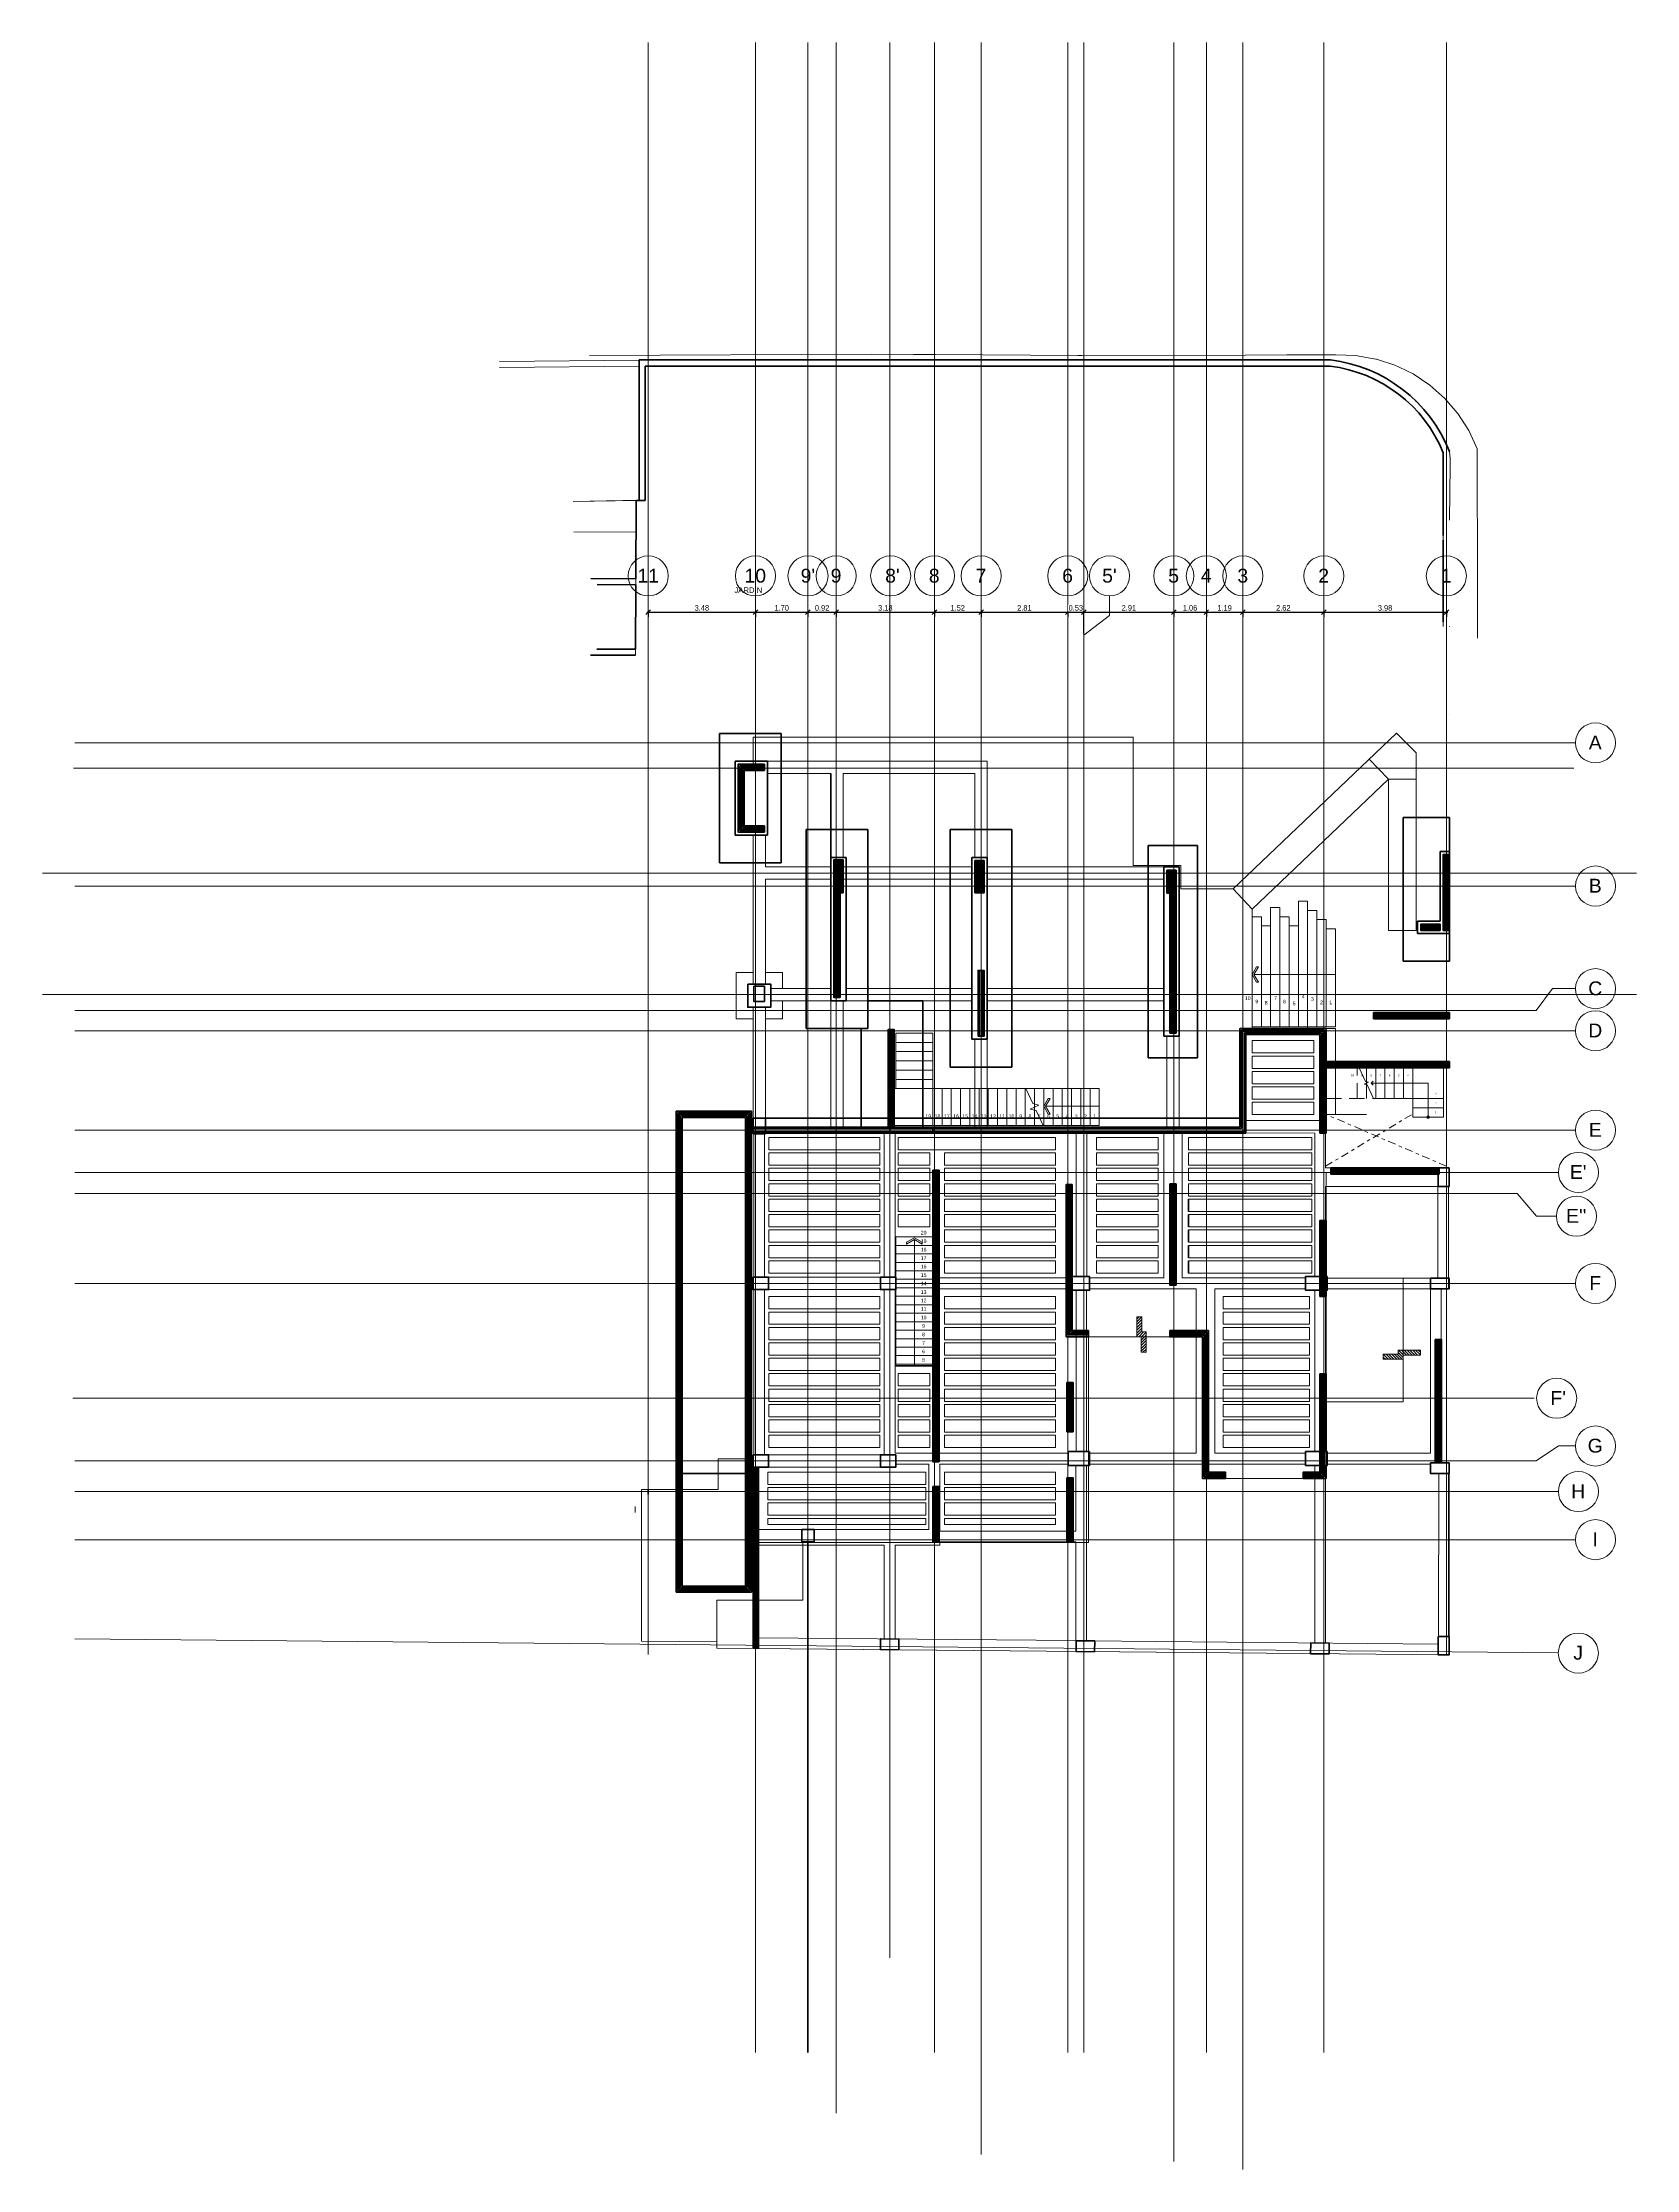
# Model space of a CAD drawing. Header units: millimetres. Extents: x 1130 to 2176, y -195 to 376.
# Drawn here: x 1678.6 to 1730.3, y -12.1 to 56.9 of the extents above; entities that cross this region are included whole.
import ezdxf

# ---------------------------------------------------------------- set-up
doc = ezdxf.new("R2010")
doc.units = ezdxf.units.MM
for name, pattern in [('Basculante', [0.003969, 0.002381, -0.001587]), ('CENTER2', [28.575, 19.05, -3.175, 3.175, -3.175]), ('DASHDOT2', [0.5, 0.25, -0.125, 0, -0.125]), ('DASHED', [0.75, 0.5, -0.25])]:
    doc.linetypes.add(name, pattern=pattern)
for name, color, linetype, lineweight in [('A-ANNO-DIMS', 7, 'Continuous', 9), ('A-DETL-MBND', 8, 'Continuous', 9), ('A-FLOR', 7, 'Continuous', 9), ('A-FLOR-LEVL', 7, 'Continuous', 9), ('A-WALL', 1, 'Continuous', 9), ('EDIS-BORDE DE LOSA', 3, 'Continuous', 9), ('EDIS-COLUMNAS SOTANO', 7, 'Continuous', 40), ('EDIS-EJES COLUMNAS', 9, 'CENTER2', 15), ('EDIS-ESCALERA', 2, 'Continuous', 15), ('EDIS-LOSA NERVADA', 3, 'Continuous', 15), ('EDIS-MUROS PB', 4, 'Continuous', 15), ('EDIS-PANTALLAS', 3, 'Continuous', 15), ('EDIS-PEDESTALES', 4, 'Continuous', 13), ('EDIS-PL-DIMENSION', 8, 'Continuous', 13), ('EDIS-VACIOS', 8, 'DASHDOT2', 13), ('EDIS-VIGAS RIOSTRAS', 6, 'Continuous', 13), ('EDIS-ZAPATAS-F-2', 1, 'Continuous', 20), ('G-ANNO-TEXT', 5, 'Continuous', 9), ('S-COLS', 6, 'Continuous', 9), ('S-GRID', 3, 'Continuous', 9), ('S-GRID-IDEN', 3, 'Continuous', 9), ('S-STRS', 7, 'Continuous', 9), ('S-STRS-MBND', 7, 'Basculante', 9)]:
    doc.layers.add(name, color=color, linetype=linetype, lineweight=lineweight)
for name, color, linetype in [('EDIS-COLUMNAS PB', 7, 'CENTER2'), ('EDIS-HATCH ESTRUCTURA', 8, 'Continuous'), ('EDIS-MURO PERIMETRAL', 3, 'Continuous')]:
    doc.layers.add(name, color=color, linetype=linetype)
doc.styles.add('ARIAL', font='arial.ttf')
doc.styles.add('Arial_1', font='arial.ttf', dxfattribs={"height": 0.2})
doc.styles.add('Arial_2', font='arial.ttf', dxfattribs={"width": 0.8, "height": 0.18})
doc.styles.add('Arial_3', font='arial.ttf', dxfattribs={"height": 0.18})
doc.styles.add('Arial_4', font='arial.ttf', dxfattribs={"height": 0.45})
doc.dimstyles.new('Lineal_-_3_mm_Arial', dxfattribs={"dimscale": 0.3048, "dimtxt": 0.18, "dimasz": 0.492126, "dimexe": 0.492126, "dimexo": 0.164042, "dimgap": 0.164042, "dimtad": 1, "dimrnd": 0.01, "dimzin": 0, "dimdsep": 46, "dimtxsty": 'Arial_2', "dimblk1": 'OBLIQUE', "dimblk2": 'OBLIQUE', "dimsah": 1, "dimcen": 0.09, "dimdle": 0.164042, "dimclrt": 2, "dimazin": 0, "dimtfac": 1, "dimtix": 1, "dimtmove": 0, "dimatfit": 3, "dimfxl": 1, "dimtvp": 1, "dimtfill": 1, "dimtolj": 1, "dimtzin": 0, "dimarcsym": 2})

# ---------------------------------------------------------------- blocks, each defined once
blk = doc.blocks.new('Rejilla - M_Extremo inicial de rejilla - Círculo-45800-PLANTA BAJA  0_00')
at = {"layer": 'S-GRID-IDEN'}
blk.add_circle((0, 0), 0.0065, dxfattribs=at)
blk = doc.blocks.new('_Oblique')
at = {"color": 0, "linetype": 'ByBlock', "lineweight": -2}
blk.add_line((-0.5, -0.5), (0.5, 0.5), dxfattribs=at)
blk = doc.blocks.new('*D595')
at = {"layer": 'A-ANNO-DIMS', "color": 0, "lineweight": -2, "transparency": 16777216}
for p, q in [((1698.24, 38.399), (1701.815, 38.399)), ((1698.29, 38.455), (1698.29, 38.249)), ((1701.765, 38.455), (1701.765, 38.249))]:
    blk.add_line(p, q, dxfattribs=at)
at = {"layer": 'Defpoints', "color": 0, "transparency": 16777216}
for p in [(1698.29, 38.505), (1701.765, 38.505), (1701.765, 38.399)]:
    blk.add_point(p, dxfattribs=at)
at = {"layer": 'A-ANNO-DIMS', "color": 0, "lineweight": -2, "transparency": 16777216, "xscale": 0.15, "yscale": 0.15, "zscale": 0.15, "rotation": 180}
blk.add_blockref('_Oblique', (1698.29, 38.399), dxfattribs=at)
at = {"layer": 'A-ANNO-DIMS', "color": 0, "lineweight": -2, "transparency": 16777216, "xscale": 0.15, "yscale": 0.15, "zscale": 0.15}
blk.add_blockref('_Oblique', (1701.765, 38.399), dxfattribs=at)
at = {"layer": 'A-ANNO-DIMS', "color": 2, "transparency": 16777216, "insert": (1700.028, 38.541), "char_height": 0.18, "width": 0.46109, "attachment_point": 5, "style": 'Arial_2', "bg_fill": 3, "box_fill_scale": 1.1, "bg_fill_color": 256, "bg_fill_true_color": 13158600, "bg_fill_transparency": 0}
blk.add_mtext('\\A1;3.48', dxfattribs=at)
blk = doc.blocks.new('*D596')
at = {"layer": 'A-ANNO-DIMS', "color": 0, "lineweight": -2, "transparency": 16777216}
for p, q in [((1701.715, 38.399), (1703.52, 38.399)), ((1701.765, 38.455), (1701.765, 38.249)), ((1703.47, 38.455), (1703.47, 38.249))]:
    blk.add_line(p, q, dxfattribs=at)
at = {"layer": 'Defpoints', "color": 0, "transparency": 16777216}
for p in [(1701.765, 38.505), (1703.47, 38.505), (1703.47, 38.399)]:
    blk.add_point(p, dxfattribs=at)
at = {"layer": 'A-ANNO-DIMS', "color": 0, "lineweight": -2, "transparency": 16777216, "xscale": 0.15, "yscale": 0.15, "zscale": 0.15, "rotation": 180}
blk.add_blockref('_Oblique', (1701.765, 38.399), dxfattribs=at)
at = {"layer": 'A-ANNO-DIMS', "color": 0, "lineweight": -2, "transparency": 16777216, "xscale": 0.15, "yscale": 0.15, "zscale": 0.15}
blk.add_blockref('_Oblique', (1703.47, 38.399), dxfattribs=at)
at = {"layer": 'A-ANNO-DIMS', "color": 2, "transparency": 16777216, "insert": (1702.618, 38.541), "char_height": 0.18, "width": 0.46109, "attachment_point": 5, "style": 'Arial_2', "bg_fill": 3, "box_fill_scale": 1.1, "bg_fill_color": 256, "bg_fill_true_color": 13158600, "bg_fill_transparency": 0}
blk.add_mtext('\\A1;1.70', dxfattribs=at)
blk = doc.blocks.new('*D597')
at = {"layer": 'A-ANNO-DIMS', "color": 0, "lineweight": -2, "transparency": 16777216}
for p, q in [((1703.42, 38.399), (1704.435, 38.399)), ((1703.47, 38.455), (1703.47, 38.249)), ((1704.385, 38.455), (1704.385, 38.249))]:
    blk.add_line(p, q, dxfattribs=at)
at = {"layer": 'A-ANNO-DIMS', "color": 0, "lineweight": -2, "transparency": 16777216, "xscale": 0.15, "yscale": 0.15, "zscale": 0.15, "rotation": 180}
blk.add_blockref('_Oblique', (1703.47, 38.399), dxfattribs=at)
at = {"layer": 'A-ANNO-DIMS', "color": 0, "lineweight": -2, "transparency": 16777216, "xscale": 0.15, "yscale": 0.15, "zscale": 0.15}
blk.add_blockref('_Oblique', (1704.385, 38.399), dxfattribs=at)
at = {"layer": 'A-ANNO-DIMS', "color": 2, "transparency": 16777216, "insert": (1703.928, 38.541), "char_height": 0.18, "width": 0.46109, "attachment_point": 5, "style": 'Arial_2', "bg_fill": 3, "box_fill_scale": 1.1, "bg_fill_color": 256, "bg_fill_true_color": 13158600, "bg_fill_transparency": 0}
blk.add_mtext('\\A1;0.92', dxfattribs=at)
at = {"layer": 'Defpoints', "color": 0, "transparency": 16777216}
for p in [(1703.47, 38.505), (1704.385, 38.505), (1704.385, 38.399)]:
    blk.add_point(p, dxfattribs=at)
blk = doc.blocks.new('*D598')
at = {"layer": 'A-ANNO-DIMS', "color": 0, "lineweight": -2, "transparency": 16777216}
for p, q in [((1704.335, 38.399), (1707.62, 38.399)), ((1704.385, 38.455), (1704.385, 38.249)), ((1707.57, 38.455), (1707.57, 38.249))]:
    blk.add_line(p, q, dxfattribs=at)
at = {"layer": 'Defpoints', "color": 0, "transparency": 16777216}
for p in [(1704.385, 38.505), (1707.57, 38.505), (1707.57, 38.399)]:
    blk.add_point(p, dxfattribs=at)
at = {"layer": 'A-ANNO-DIMS', "color": 0, "lineweight": -2, "transparency": 16777216, "xscale": 0.15, "yscale": 0.15, "zscale": 0.15, "rotation": 180}
blk.add_blockref('_Oblique', (1704.385, 38.399), dxfattribs=at)
at = {"layer": 'A-ANNO-DIMS', "color": 0, "lineweight": -2, "transparency": 16777216, "xscale": 0.15, "yscale": 0.15, "zscale": 0.15}
blk.add_blockref('_Oblique', (1707.57, 38.399), dxfattribs=at)
at = {"layer": 'A-ANNO-DIMS', "color": 2, "transparency": 16777216, "insert": (1705.978, 38.541), "char_height": 0.18, "width": 0.46109, "attachment_point": 5, "style": 'Arial_2', "bg_fill": 3, "box_fill_scale": 1.1, "bg_fill_color": 256, "bg_fill_true_color": 13158600, "bg_fill_transparency": 0}
blk.add_mtext('\\A1;3.18', dxfattribs=at)
blk = doc.blocks.new('*D599')
at = {"layer": 'A-ANNO-DIMS', "color": 0, "lineweight": -2, "transparency": 16777216}
for p, q in [((1707.52, 38.399), (1709.135, 38.399)), ((1707.57, 38.455), (1707.57, 38.249)), ((1709.085, 38.455), (1709.085, 38.249))]:
    blk.add_line(p, q, dxfattribs=at)
at = {"layer": 'Defpoints', "color": 0, "transparency": 16777216}
for p in [(1707.57, 38.505), (1709.085, 38.505), (1709.085, 38.399)]:
    blk.add_point(p, dxfattribs=at)
at = {"layer": 'A-ANNO-DIMS', "color": 0, "lineweight": -2, "transparency": 16777216, "xscale": 0.15, "yscale": 0.15, "zscale": 0.15, "rotation": 180}
blk.add_blockref('_Oblique', (1707.57, 38.399), dxfattribs=at)
at = {"layer": 'A-ANNO-DIMS', "color": 0, "lineweight": -2, "transparency": 16777216, "xscale": 0.15, "yscale": 0.15, "zscale": 0.15}
blk.add_blockref('_Oblique', (1709.085, 38.399), dxfattribs=at)
at = {"layer": 'A-ANNO-DIMS', "color": 2, "transparency": 16777216, "insert": (1708.328, 38.541), "char_height": 0.18, "width": 0.46109, "attachment_point": 5, "style": 'Arial_2', "bg_fill": 3, "box_fill_scale": 1.1, "bg_fill_color": 256, "bg_fill_true_color": 13158600, "bg_fill_transparency": 0}
blk.add_mtext('\\A1;1.52', dxfattribs=at)
blk = doc.blocks.new('*D600')
at = {"layer": 'A-ANNO-DIMS', "color": 0, "lineweight": -2, "transparency": 16777216}
for p, q in [((1709.035, 38.399), (1711.945, 38.399)), ((1709.085, 38.455), (1709.085, 38.249)), ((1711.895, 38.455), (1711.895, 38.249))]:
    blk.add_line(p, q, dxfattribs=at)
at = {"layer": 'Defpoints', "color": 0, "transparency": 16777216}
for p in [(1709.085, 38.505), (1711.895, 38.505), (1711.895, 38.399)]:
    blk.add_point(p, dxfattribs=at)
at = {"layer": 'A-ANNO-DIMS', "color": 0, "lineweight": -2, "transparency": 16777216, "xscale": 0.15, "yscale": 0.15, "zscale": 0.15, "rotation": 180}
blk.add_blockref('_Oblique', (1709.085, 38.399), dxfattribs=at)
at = {"layer": 'A-ANNO-DIMS', "color": 0, "lineweight": -2, "transparency": 16777216, "xscale": 0.15, "yscale": 0.15, "zscale": 0.15}
blk.add_blockref('_Oblique', (1711.895, 38.399), dxfattribs=at)
at = {"layer": 'A-ANNO-DIMS', "color": 2, "transparency": 16777216, "insert": (1710.49, 38.541), "char_height": 0.18, "width": 0.46109, "attachment_point": 5, "style": 'Arial_2', "bg_fill": 3, "box_fill_scale": 1.1, "bg_fill_color": 256, "bg_fill_true_color": 13158600, "bg_fill_transparency": 0}
blk.add_mtext('\\A1;2.81', dxfattribs=at)
blk = doc.blocks.new('*D601')
at = {"layer": 'A-ANNO-DIMS', "color": 0, "lineweight": -2, "transparency": 16777216}
for p, q in [((1711.845, 38.399), (1712.47, 38.399)), ((1711.895, 38.455), (1711.895, 38.249)), ((1712.42, 37.709), (1712.42, 38.549))]:
    blk.add_line(p, q, dxfattribs=at)
at = {"layer": 'Defpoints', "color": 0, "transparency": 16777216}
blk.add_point((1712.42, 37.659), dxfattribs=at)
at = {"layer": 'A-ANNO-DIMS', "color": 0, "lineweight": -2, "transparency": 16777216, "xscale": 0.15, "yscale": 0.15, "zscale": 0.15, "rotation": 180}
blk.add_blockref('_Oblique', (1711.895, 38.399), dxfattribs=at)
at = {"layer": 'A-ANNO-DIMS', "color": 0, "lineweight": -2, "transparency": 16777216, "xscale": 0.15, "yscale": 0.15, "zscale": 0.15}
blk.add_blockref('_Oblique', (1712.42, 38.399), dxfattribs=at)
at = {"layer": 'A-ANNO-DIMS', "color": 2, "transparency": 16777216, "insert": (1712.158, 38.541), "char_height": 0.18, "width": 0.46109, "attachment_point": 5, "style": 'Arial_2', "bg_fill": 3, "box_fill_scale": 1.1, "bg_fill_color": 256, "bg_fill_true_color": 13158600, "bg_fill_transparency": 0}
blk.add_mtext('\\A1;0.53', dxfattribs=at)
at = {"layer": 'Defpoints', "color": 0, "transparency": 16777216}
for p in [(1711.895, 38.505), (1712.42, 38.399)]:
    blk.add_point(p, dxfattribs=at)
blk = doc.blocks.new('*D602')
at = {"layer": 'A-ANNO-DIMS', "color": 0, "lineweight": -2, "transparency": 16777216}
for p, q in [((1712.37, 38.399), (1715.385, 38.399)), ((1712.42, 37.709), (1712.42, 38.549)), ((1715.335, 38.455), (1715.335, 38.249))]:
    blk.add_line(p, q, dxfattribs=at)
at = {"layer": 'Defpoints', "color": 0, "transparency": 16777216}
for p in [(1715.335, 38.505), (1715.335, 38.399), (1712.42, 37.659)]:
    blk.add_point(p, dxfattribs=at)
at = {"layer": 'A-ANNO-DIMS', "color": 0, "lineweight": -2, "transparency": 16777216, "xscale": 0.15, "yscale": 0.15, "zscale": 0.15, "rotation": 180}
blk.add_blockref('_Oblique', (1712.42, 38.399), dxfattribs=at)
at = {"layer": 'A-ANNO-DIMS', "color": 0, "lineweight": -2, "transparency": 16777216, "xscale": 0.15, "yscale": 0.15, "zscale": 0.15}
blk.add_blockref('_Oblique', (1715.335, 38.399), dxfattribs=at)
at = {"layer": 'A-ANNO-DIMS', "color": 2, "transparency": 16777216, "insert": (1713.878, 38.541), "char_height": 0.18, "width": 0.46109, "attachment_point": 5, "style": 'Arial_2', "bg_fill": 3, "box_fill_scale": 1.1, "bg_fill_color": 256, "bg_fill_true_color": 13158600, "bg_fill_transparency": 0}
blk.add_mtext('\\A1;2.91', dxfattribs=at)
blk = doc.blocks.new('*D603')
at = {"layer": 'A-ANNO-DIMS', "color": 0, "lineweight": -2, "transparency": 16777216}
for p, q in [((1715.285, 38.399), (1716.442, 38.399)), ((1715.335, 38.455), (1715.335, 38.249)), ((1716.392, 38.455), (1716.392, 38.249))]:
    blk.add_line(p, q, dxfattribs=at)
at = {"layer": 'A-ANNO-DIMS', "color": 0, "lineweight": -2, "transparency": 16777216, "xscale": 0.15, "yscale": 0.15, "zscale": 0.15, "rotation": 180}
blk.add_blockref('_Oblique', (1715.335, 38.399), dxfattribs=at)
at = {"layer": 'A-ANNO-DIMS', "color": 0, "lineweight": -2, "transparency": 16777216, "xscale": 0.15, "yscale": 0.15, "zscale": 0.15}
blk.add_blockref('_Oblique', (1716.392, 38.399), dxfattribs=at)
at = {"layer": 'A-ANNO-DIMS', "color": 2, "transparency": 16777216, "insert": (1715.863, 38.541), "char_height": 0.18, "width": 0.46109, "attachment_point": 5, "style": 'Arial_2', "bg_fill": 3, "box_fill_scale": 1.1, "bg_fill_color": 256, "bg_fill_true_color": 13158600, "bg_fill_transparency": 0}
blk.add_mtext('\\A1;1.06', dxfattribs=at)
at = {"layer": 'Defpoints', "color": 0, "transparency": 16777216}
for p in [(1715.335, 38.505), (1716.392, 38.505), (1716.392, 38.399)]:
    blk.add_point(p, dxfattribs=at)
blk = doc.blocks.new('*D604')
at = {"layer": 'A-ANNO-DIMS', "color": 0, "lineweight": -2, "transparency": 16777216}
for p, q in [((1716.342, 38.399), (1717.627, 38.399)), ((1716.392, 38.455), (1716.392, 38.249)), ((1717.577, 38.455), (1717.577, 38.249))]:
    blk.add_line(p, q, dxfattribs=at)
at = {"layer": 'A-ANNO-DIMS', "color": 0, "lineweight": -2, "transparency": 16777216, "xscale": 0.15, "yscale": 0.15, "zscale": 0.15, "rotation": 180}
blk.add_blockref('_Oblique', (1716.392, 38.399), dxfattribs=at)
at = {"layer": 'A-ANNO-DIMS', "color": 0, "lineweight": -2, "transparency": 16777216, "xscale": 0.15, "yscale": 0.15, "zscale": 0.15}
blk.add_blockref('_Oblique', (1717.577, 38.399), dxfattribs=at)
at = {"layer": 'A-ANNO-DIMS', "color": 2, "transparency": 16777216, "insert": (1716.984, 38.541), "char_height": 0.18, "width": 0.46109, "attachment_point": 5, "style": 'Arial_2', "bg_fill": 3, "box_fill_scale": 1.1, "bg_fill_color": 256, "bg_fill_true_color": 13158600, "bg_fill_transparency": 0}
blk.add_mtext('\\A1;1.19', dxfattribs=at)
at = {"layer": 'Defpoints', "color": 0, "transparency": 16777216}
for p in [(1716.392, 38.505), (1717.577, 38.505), (1717.577, 38.399)]:
    blk.add_point(p, dxfattribs=at)
blk = doc.blocks.new('*D605')
at = {"layer": 'A-ANNO-DIMS', "color": 0, "lineweight": -2, "transparency": 16777216}
for p, q in [((1717.527, 38.399), (1720.252, 38.399)), ((1717.577, 38.455), (1717.577, 38.249)), ((1720.202, 38.455), (1720.202, 38.249))]:
    blk.add_line(p, q, dxfattribs=at)
at = {"layer": 'Defpoints', "color": 0, "transparency": 16777216}
for p in [(1717.577, 38.505), (1720.202, 38.505), (1720.202, 38.399)]:
    blk.add_point(p, dxfattribs=at)
at = {"layer": 'A-ANNO-DIMS', "color": 0, "lineweight": -2, "transparency": 16777216, "xscale": 0.15, "yscale": 0.15, "zscale": 0.15, "rotation": 180}
blk.add_blockref('_Oblique', (1717.577, 38.399), dxfattribs=at)
at = {"layer": 'A-ANNO-DIMS', "color": 0, "lineweight": -2, "transparency": 16777216, "xscale": 0.15, "yscale": 0.15, "zscale": 0.15}
blk.add_blockref('_Oblique', (1720.202, 38.399), dxfattribs=at)
at = {"layer": 'A-ANNO-DIMS', "color": 2, "transparency": 16777216, "insert": (1718.889, 38.541), "char_height": 0.18, "width": 0.46109, "attachment_point": 5, "style": 'Arial_2', "bg_fill": 3, "box_fill_scale": 1.1, "bg_fill_color": 256, "bg_fill_true_color": 13158600, "bg_fill_transparency": 0}
blk.add_mtext('\\A1;2.62', dxfattribs=at)
blk = doc.blocks.new('*D606')
at = {"layer": 'A-ANNO-DIMS', "color": 0, "lineweight": -2, "transparency": 16777216}
for p, q in [((1720.152, 38.399), (1724.227, 38.399)), ((1720.202, 38.455), (1720.202, 38.249)), ((1724.177, 38.455), (1724.177, 38.249))]:
    blk.add_line(p, q, dxfattribs=at)
at = {"layer": 'Defpoints', "color": 0, "transparency": 16777216}
for p in [(1720.202, 38.505), (1724.177, 38.505), (1724.177, 38.399)]:
    blk.add_point(p, dxfattribs=at)
at = {"layer": 'A-ANNO-DIMS', "color": 0, "lineweight": -2, "transparency": 16777216, "xscale": 0.15, "yscale": 0.15, "zscale": 0.15, "rotation": 180}
blk.add_blockref('_Oblique', (1720.202, 38.399), dxfattribs=at)
at = {"layer": 'A-ANNO-DIMS', "color": 0, "lineweight": -2, "transparency": 16777216, "xscale": 0.15, "yscale": 0.15, "zscale": 0.15}
blk.add_blockref('_Oblique', (1724.177, 38.399), dxfattribs=at)
at = {"layer": 'A-ANNO-DIMS', "color": 2, "transparency": 16777216, "insert": (1722.189, 38.541), "char_height": 0.18, "width": 0.46109, "attachment_point": 5, "style": 'Arial_2', "bg_fill": 3, "box_fill_scale": 1.1, "bg_fill_color": 256, "bg_fill_true_color": 13158600, "bg_fill_transparency": 0}
blk.add_mtext('\\A1;3.98', dxfattribs=at)

msp = doc.modelspace()

# ---------------------------------------------------------------- hatches: boundary and pattern name
at = {"layer": 'EDIS-HATCH ESTRUCTURA'}
h = msp.add_hatch(dxfattribs=at)
h.set_pattern_fill('ANSI31', color=256, scale=0.02025, style=0)
h.set_pattern_definition([(45, (768.56767, 22.80254), (-0.0454625466, 0.0454625466), [])])
h.paths.add_polyline_path([(1714.273, 14.9), (1714.135, 14.9), (1714.135, 15.55), (1714.297, 15.55), (1714.297, 15.062), (1714.435, 15.062), (1714.435, 14.399), (1714.273, 14.399)])
h = msp.add_hatch(dxfattribs=at)
h.set_pattern_fill('ANSI31', color=256, scale=0.02025, angle=90, style=0)
h.set_pattern_definition([(135, (1714.87484, -931.39954), (-0.0454625466, -0.0454625466), [])])
h.paths.add_polyline_path([(1722.777, 14.306), (1722.777, 14.168), (1722.128, 14.168), (1722.128, 14.33), (1722.615, 14.33), (1722.615, 14.468), (1723.334, 14.468), (1723.334, 14.306)])

# ---------------------------------------------------------------- linework, layer by layer
at = {"layer": 'A-DETL-MBND'}
for p, q in [((1693.466, 46.539), (1697.99, 46.582)), ((1705.541, 46.768), (1696.379, 46.731)), ((1706.892, 46.76), (1705.541, 46.768)), ((1707.605, 46.757), (1706.892, 46.76)), ((1712.218, 46.732), (1707.605, 46.757)), ((1712.221, 46.732), (1712.218, 46.732)), ((1712.354, 46.731), (1712.221, 46.732)), ((1717.665, 46.744), (1712.354, 46.731)), ((1719.007, 46.747), (1717.665, 46.744)), ((1720.594, 46.75), (1719.007, 46.747)), ((1721.246, 46.727), (1720.594, 46.75)), ((1720.899, 46.5), (1720.901, 46.5)), ((1721.518, 46.679), (1721.246, 46.727)), ((1721.511, 46.317), (1721.531, 46.311)), ((1721.888, 46.614), (1721.518, 46.679)), ((1721.531, 46.311), (1721.545, 46.304)), ((1721.911, 46.607), (1721.888, 46.614)), ((1722.509, 46.414), (1721.911, 46.607)), ((1722.645, 46.349), (1722.509, 46.414)), ((1723.096, 46.131), (1722.645, 46.349)), ((1722.112, 46.044), (1722.131, 46.035)), ((1722.131, 46.035), (1722.151, 46.023)), ((1722.68, 45.684), (1722.688, 45.679)), ((1722.688, 45.679), (1722.699, 45.669)), ((1723.639, 45.77), (1723.096, 46.131)), ((1724.127, 45.338), (1723.639, 45.77)), ((1723.178, 45.26), (1723.189, 45.25)), ((1723.189, 45.25), (1723.195, 45.244)), ((1724.529, 44.868), (1724.127, 45.338)), ((1724.551, 44.843), (1724.529, 44.868)), ((1723.611, 44.773), (1723.627, 44.756)), ((1723.627, 44.756), (1723.638, 44.738)), ((1723.983, 44.219), (1723.992, 44.206)), ((1723.992, 44.206), (1724.001, 44.186)), ((1724.012, 44.167), (1723.992, 44.206)), ((1724.903, 44.294), (1724.551, 44.843)), ((1725.089, 43.891), (1724.903, 44.294)), ((1724.166, 43.867), (1724.15, 43.898)), ((1724.166, 43.867), (1724.165, 43.867)), ((1724.166, 43.865), (1724.166, 43.867)), ((1724.173, 43.852), (1724.166, 43.867)), ((1724.277, 43.61), (1724.3, 43.391)), ((1725.177, 43.702), (1725.089, 43.891)), ((1725.18, 41.871), (1725.177, 43.702)), ((1724.3, 43.17), (1724.28, 41.386)), ((1724.3, 43.391), (1724.3, 43.17)), ((1725.181, 41.821), (1725.18, 41.871)), ((1725.182, 41.109), (1725.181, 41.821)), ((1725.183, 40.683), (1725.182, 41.109)), ((1725.189, 37.945), (1725.183, 40.683)), ((1724.277, 37.948), (1724.281, 37.945)), ((1724.281, 37.945), (1724.277, 37.937)), ((1724.281, 37.945), (1724.277, 37.944)), ((1725.189, 37.555), (1725.189, 37.945)), ((1724.277, 35.09), (1724.278, 35.092)), ((1719.677, 24.95), (1719.677, 24.9))]:
    msp.add_line(p, q, dxfattribs=at)
at = {"layer": 'A-FLOR'}
for p, q in [((1697.99, 46.385), (1693.466, 46.341)), ((1695.854, 41.997), (1697.99, 42.033)), ((1697.894, 42.028), (1695.855, 41.997)), ((1697.894, 42.024), (1697.894, 42.028)), ((1695.879, 41.012), (1697.89, 40.999)), ((1703.47, 4.979), (1703.47, 6.179))]:
    msp.add_line(p, q, dxfattribs=at)
at = {"layer": 'A-FLOR-LEVL'}
for p, q in [((1722.559, 34.479), (1717.258, 29.424)), ((1723.196, 33.842), (1722.559, 34.479)), ((1723.196, 28.08), (1723.196, 33.842)), ((1721.675, 33.636), (1722.296, 32.985)), ((1722.296, 32.985), (1717.877, 28.775)), ((1723.196, 32.985), (1722.296, 32.985)), ((1722.296, 28.08), (1722.296, 32.985)), ((1717.258, 29.424), (1717.877, 28.775)), ((1723.196, 28.08), (1722.296, 28.08))]:
    msp.add_line(p, q, dxfattribs=at)
at = {"layer": 'A-WALL', "lineweight": 35}
for p, q in [((1720.416, 46.584), (1697.99, 46.584)), ((1697.99, 46.584), (1697.99, 42.024)), ((1698.19, 46.384), (1720.403, 46.384)), ((1698.19, 42.024), (1698.19, 46.384)), ((1724.077, 43.572), (1724.077, 40.885)), ((1697.894, 42.024), (1697.883, 39.489)), ((1698.094, 42.023), (1697.894, 42.024)), ((1697.99, 42.024), (1698.19, 42.024)), ((1724.077, 40.735), (1724.077, 38.088)), ((1697.883, 39.489), (1696.431, 39.499)), ((1696.63, 39.297), (1697.882, 39.289)), ((1697.882, 39.289), (1697.873, 37.207)), ((1696.415, 37.007), (1697.872, 37.007)), ((1697.873, 37.207), (1696.617, 37.207)), ((1717.48, 24.7), (1717.477, 24.7)), ((1711.87, 21.5), (1711.87, 21.503)), ((1711.87, 21.503), (1712.07, 21.503)), ((1712.07, 21.503), (1712.07, 21.5)), ((1717.68, 21.7), (1717.677, 21.7)), ((1707.72, 20.3), (1707.52, 20.3)), ((1707.52, 20.3), (1707.52, 10.848)), ((1707.52, 13.958), (1706.32, 13.958)), ((1707.52, 10.848), (1707.72, 10.848)), ((1698.29, 9.943), (1698.29, 9.793)), ((1703.47, -8.315), (1703.47, 8.228))]:
    msp.add_line(p, q, dxfattribs=at)
at = {"layer": 'A-WALL'}
for p, q in [((1724.077, 40.735), (1724.077, 40.885)), ((1697.882, 39.289), (1697.883, 39.489)), ((1724.077, 37.938), (1724.077, 38.088)), ((1697.872, 37.007), (1697.873, 37.207)), ((1701.69, 25.6), (1701.695, 25.6)), ((1717.477, 24.9), (1717.48, 24.9)), ((1701.695, 21.8), (1701.69, 21.8)), ((1708.82, 21.5), (1708.72, 21.5)), ((1707.52, 13.858), (1707.52, 13.958)), ((1697.866, 9.196), (1697.866, 9.396)), ((1703.47, 8.243), (1703.47, 8.228)), ((1703.62, 8.248), (1703.62, 8.243)), ((1698.291, 5.029), (1698.289, 4.829))]:
    msp.add_line(p, q, dxfattribs=at)
at = {"layer": 'A-WALL', "lineweight": 35}
for radius, start, end in [(4.563, 22.10301, 83.02719), (4.763, 21.62823, 83.17534)]:
    msp.add_arc((1719.85, 41.855), radius, start, end, dxfattribs=at)
at = {"layer": 'EDIS-BORDE DE LOSA'}
for p, q in [((1714.015, 34.35), (1701.69, 34.35)), ((1701.69, 34.35), (1701.69, 33.469)), ((1714.015, 30.19), (1714.015, 34.35)), ((1715.56, 30.19), (1714.015, 30.19)), ((1715.56, 29.424), (1715.56, 30.19)), ((1717.258, 29.424), (1715.56, 29.424)), ((1717.877, 28.611), (1717.877, 28.775)), ((1720.277, 24.9), (1720.577, 24.9)), ((1720.577, 24.9), (1720.577, 22.113)), ((1720.277, 22.113), (1721.592, 22.113)), ((1720.277, 20.231), (1724.08, 20.231)), ((1722.777, 12.789), (1722.777, 16.789)), ((1716.267, 14.9), (1712.505, 14.9)), ((1712.57, 8.228), (1712.57, 14.9)), ((1722.777, 12.789), (1720.252, 12.789)), ((1701.69, 10.943), (1700.56, 10.943)), ((1700.56, 10.943), (1700.56, 9.943)), ((1700.56, 9.943), (1698.066, 9.943)), ((1698.066, 9.943), (1698.066, 5.031)), ((1712.57, 8.228), (1701.675, 8.228)), ((1703.305, 6.359), (1703.305, 8.228)), ((1700.51, 6.359), (1703.305, 6.359)), ((1698.066, 5.031), (1700.51, 5.008))]:
    msp.add_line(p, q, dxfattribs=at)
for points in [[(1716.267, 14.9), (1716.267, 10.305), (1720.277, 10.305), (1720.277, 20.231)], [(1724.247, 19.776), (1724.247, 16.451), (1724.009, 16.451), (1724.011, 14.815), (1724.015, 10.81), (1724.265, 10.81), (1724.265, 4.579), (1700.51, 4.803), (1700.51, 6.359)], [(1714.273, 14.9), (1714.273, 14.399), (1714.435, 14.399), (1714.435, 15.062), (1714.297, 15.062), (1714.297, 15.55), (1714.135, 15.55), (1714.135, 14.9)], [(1722.777, 14.306), (1723.334, 14.306), (1723.334, 14.468), (1722.615, 14.468), (1722.615, 14.33), (1722.128, 14.33), (1722.128, 14.168), (1722.777, 14.168)]]:
    msp.add_lwpolyline(points, dxfattribs=at)
at = {"layer": 'EDIS-COLUMNAS PB', "lineweight": 35}
for points in [[(1701.715, 25.77), (1702.065, 25.77), (1702.065, 26.27), (1701.715, 26.27)], [(1701.69, 21.487), (1702.09, 21.487), (1702.09, 21.987), (1701.69, 21.987)], [(1703.67, 8.243), (1703.67, 8.643), (1703.27, 8.643), (1703.27, 8.243)]]:
    msp.add_lwpolyline(points, close=True, dxfattribs=at)
at = {"layer": 'EDIS-COLUMNAS SOTANO', "lineweight": 35}
for points in [[(1724.265, 20.376), (1723.915, 20.376), (1723.915, 19.776), (1724.265, 19.776)], [(1702.19, 16.831), (1701.69, 16.831), (1701.69, 16.431), (1702.19, 16.431)], [(1706.32, 16.831), (1705.82, 16.831), (1705.82, 16.431), (1706.32, 16.431)], [(1712.605, 16.856), (1711.905, 16.856), (1711.905, 16.406), (1712.605, 16.406)], [(1720.312, 16.856), (1719.612, 16.856), (1719.612, 16.406), (1720.312, 16.406)], [(1724.265, 16.451), (1724.265, 16.801), (1723.665, 16.801), (1723.665, 16.451)], [(1701.69, 11.075), (1701.69, 10.675), (1702.19, 10.675), (1702.19, 11.075)], [(1706.32, 11.075), (1705.82, 11.075), (1705.82, 10.675), (1706.32, 10.675)], [(1712.605, 11.175), (1711.905, 11.175), (1711.905, 10.725), (1712.605, 10.725)], [(1720.312, 11.175), (1719.612, 11.175), (1719.612, 10.725), (1720.312, 10.725)], [(1724.265, 10.81), (1723.665, 10.81), (1723.665, 10.46), (1724.265, 10.46)], [(1706.417, 4.746), (1706.42, 5.096), (1705.82, 5.102), (1705.817, 4.752)], [(1712.767, 4.685), (1712.77, 5.035), (1712.17, 5.041), (1712.167, 4.691)], [(1720.377, 4.963), (1719.777, 4.968), (1719.773, 4.618), (1720.373, 4.613)]]:
    msp.add_lwpolyline(points, close=True, dxfattribs=at)
msp.add_lwpolyline([(1723.915, 5.179), (1724.265, 5.179), (1724.265, 4.579), (1723.915, 4.579), (1723.915, 5.179)], dxfattribs=at)
at = {"layer": 'EDIS-EJES COLUMNAS', "linetype": 'ByBlock'}
for p, q in [((1701.765, -8.315), (1701.765, 56.88)), ((1709.085, -11.628), (1709.085, 56.88)), ((1716.392, -8.315), (1716.392, 56.88)), ((1717.577, -12.11), (1717.577, 56.88)), ((1720.202, -8.315), (1720.202, 56.88)), ((1724.177, 4.595), (1724.177, 56.88)), ((1679.69, 34.164), (1728.364, 34.164)), ((1679.642, 33.344), (1728.315, 33.344)), ((1678.642, 29.94), (1730.343, 29.94)), ((1679.69, 29.52), (1728.364, 29.52)), ((1678.642, 26), (1730.343, 26)), ((1679.69, 25.485), (1727.094, 25.485)), ((1679.69, 24.825), (1728.364, 24.825)), ((1679.69, 21.6), (1728.364, 21.6)), ((1679.69, 20.231), (1727.81, 20.231)), ((1679.69, 19.55), (1726.477, 19.55)), ((1679.69, 16.631), (1728.364, 16.631)), ((1679.62, 12.908), (1727.024, 12.908)), ((1679.69, 10.875), (1727.094, 10.875)), ((1679.69, 9.878), (1727.81, 9.878)), ((1679.69, 8.318), (1728.364, 8.318)), ((1679.69, 5.107), (1727.809, 4.647))]:
    msp.add_line(p, q, dxfattribs=at)
at = {"layer": 'EDIS-ESCALERA'}
for p, q in [((1719.677, 29.03), (1719.377, 29.03)), ((1719.377, 24.95), (1719.377, 29.03)), ((1719.677, 24.95), (1719.677, 29.03)), ((1717.877, 24.9), (1717.877, 28.775)), ((1718.177, 28.525), (1717.877, 28.525)), ((1718.177, 24.95), (1718.177, 28.525)), ((1718.777, 28.825), (1718.477, 28.825)), ((1718.477, 24.95), (1718.477, 28.825)), ((1718.777, 24.95), (1718.777, 28.825)), ((1719.077, 28.525), (1718.777, 28.525)), ((1719.077, 24.95), (1719.077, 28.525)), ((1719.977, 28.73), (1719.677, 28.73)), ((1719.977, 24.95), (1719.977, 28.73)), ((1720.277, 28.43), (1719.977, 28.43)), ((1720.277, 24.95), (1720.277, 28.43)), ((1718.477, 28.225), (1718.177, 28.225)), ((1719.377, 28.225), (1719.077, 28.225)), ((1720.577, 28.13), (1720.277, 28.13)), ((1720.577, 24.95), (1720.577, 28.13)), ((1718.021, 26.904), (1717.877, 26.654)), ((1718.021, 26.404), (1717.877, 26.654)), ((1718.079, 26.904), (1717.935, 26.654)), ((1720.577, 26.654), (1717.935, 26.654)), ((1718.079, 26.404), (1717.935, 26.654)), ((1718.079, 26.904), (1718.021, 26.904)), ((1718.079, 26.404), (1718.021, 26.404)), ((1720.577, 24.95), (1717.877, 24.95)), ((1706.32, 24.75), (1707.52, 24.75)), ((1706.32, 22.95), (1706.32, 24.75)), ((1706.32, 24.45), (1707.52, 24.45)), ((1706.32, 24.15), (1707.52, 24.15)), ((1707.52, 21.75), (1707.52, 24.75)), ((1706.32, 23.85), (1707.52, 23.85)), ((1706.32, 23.55), (1707.52, 23.55)), ((1724.08, 23.628), (1720.277, 23.628)), ((1720.277, 22.628), (1720.277, 23.628)), ((1721.352, 23.628), (1721.559, 23.184)), ((1721.585, 23.078), (1721.585, 23.628)), ((1721.885, 22.628), (1721.885, 23.628)), ((1722.185, 22.628), (1722.185, 23.628)), ((1722.485, 22.628), (1722.485, 23.628)), ((1722.785, 22.628), (1722.785, 23.628)), ((1723.085, 22.028), (1723.085, 23.628)), ((1712.92, 22.95), (1706.27, 22.95)), ((1706.27, 22.95), (1706.27, 21.75)), ((1706.32, 23.25), (1707.52, 23.25)), ((1707.82, 21.75), (1707.82, 22.95)), ((1708.12, 21.75), (1708.12, 22.95)), ((1708.42, 21.75), (1708.42, 22.95)), ((1708.72, 21.75), (1708.72, 22.95)), ((1709.02, 21.75), (1709.02, 22.95)), ((1709.32, 21.75), (1709.32, 22.95)), ((1709.62, 21.75), (1709.62, 22.95)), ((1709.92, 21.75), (1709.92, 22.95)), ((1710.22, 21.75), (1710.22, 22.95)), ((1710.52, 21.75), (1710.52, 22.95)), ((1710.54, 22.95), (1710.767, 22.464)), ((1710.82, 21.75), (1710.82, 22.95)), ((1711.12, 21.75), (1711.12, 22.95)), ((1711.42, 21.75), (1711.42, 22.95)), ((1711.72, 21.75), (1711.72, 22.95)), ((1712.02, 21.75), (1712.02, 22.95)), ((1712.32, 21.75), (1712.32, 22.95)), ((1712.62, 21.75), (1712.62, 22.95)), ((1712.92, 21.75), (1712.92, 22.95)), ((1721.656, 23.161), (1721.515, 23.095)), ((1721.515, 23.095), (1721.612, 23.071)), ((1721.559, 23.184), (1721.656, 23.161)), ((1721.612, 23.071), (1721.819, 22.628)), ((1721.735, 23.128), (1721.798, 23.19)), ((1723.585, 23.128), (1721.735, 23.128)), ((1721.735, 23.128), (1721.798, 23.065)), ((1723.585, 22.028), (1723.585, 23.128)), ((1710.962, 22.416), (1710.678, 22.284)), ((1710.678, 22.284), (1710.873, 22.237)), ((1710.767, 22.464), (1710.962, 22.416)), ((1710.873, 22.237), (1711.1, 21.75)), ((1711.264, 22.625), (1711.12, 22.375)), ((1711.264, 22.125), (1711.12, 22.375)), ((1711.322, 22.625), (1711.178, 22.375)), ((1712.918, 22.375), (1711.178, 22.375)), ((1711.322, 22.125), (1711.178, 22.375)), ((1711.322, 22.625), (1711.264, 22.625)), ((1711.322, 22.125), (1711.264, 22.125)), ((1724.08, 22.628), (1721.819, 22.628)), ((1723.085, 22.328), (1724.08, 22.328)), ((1706.27, 21.75), (1712.92, 21.75)), ((1723.085, 22.028), (1724.08, 22.028)), ((1706.32, 18.138), (1707.52, 18.138)), ((1706.32, 18.138), (1706.32, 14.013)), ((1706.67, 17.963), (1706.92, 18.108)), ((1706.67, 17.905), (1706.92, 18.05)), ((1706.67, 17.905), (1706.67, 17.963)), ((1707.17, 17.963), (1706.92, 18.108)), ((1706.92, 13.958), (1706.92, 18.05)), ((1707.17, 17.905), (1706.92, 18.05)), ((1707.17, 17.905), (1707.17, 17.963)), ((1707.52, 18.138), (1707.52, 14.013)), ((1706.32, 17.863), (1707.52, 17.863)), ((1706.32, 17.588), (1707.52, 17.588)), ((1706.32, 17.313), (1707.52, 17.313)), ((1706.32, 17.038), (1707.52, 17.038)), ((1706.32, 16.763), (1707.52, 16.763)), ((1706.32, 16.488), (1707.52, 16.488)), ((1706.32, 16.213), (1707.52, 16.213)), ((1706.32, 15.938), (1707.52, 15.938)), ((1706.32, 15.663), (1707.52, 15.663)), ((1706.32, 15.388), (1707.52, 15.388)), ((1706.32, 15.113), (1707.52, 15.113)), ((1706.32, 14.838), (1707.52, 14.838)), ((1706.32, 14.563), (1707.52, 14.563)), ((1706.32, 14.288), (1707.52, 14.288)), ((1706.32, 14.013), (1707.52, 14.013))]:
    msp.add_line(p, q, dxfattribs=at)
at = {"layer": 'EDIS-ESCALERA', "linetype": 'DASHED'}
for p, q in [((1721.285, 22.628), (1721.285, 23.628)), ((1721.585, 22.628), (1721.585, 23.078)), ((1720.277, 22.628), (1721.819, 22.628))]:
    msp.add_line(p, q, dxfattribs=at)
at = {"layer": 'EDIS-ESCALERA'}
msp.add_lwpolyline([(1724.08, 22.028), (1724.08, 23.628)], dxfattribs=at)
msp.add_circle((1723.585, 22.028), 0.0434, dxfattribs=at)
at = {"layer": 'EDIS-LOSA NERVADA'}
for p, q in [((1715.811, 20.964), (1715.811, 21.364)), ((1715.811, 20.464), (1715.811, 20.864)), ((1715.811, 19.964), (1715.811, 20.364)), ((1715.811, 19.464), (1715.811, 19.864))]:
    msp.add_line(p, q, dxfattribs=at)
for points in [[(1717.877, 24.106), (1719.877, 24.105), (1719.877, 24.505), (1717.877, 24.505), (1717.877, 24.106)], [(1717.877, 23.606), (1719.877, 23.605), (1719.877, 24.005), (1717.877, 24.005), (1717.877, 23.606)], [(1714.828, 20.864), (1712.828, 20.864), (1712.828, 20.464), (1714.828, 20.464)], [(1714.828, 20.464), (1714.828, 20.864)], [(1715.811, 20.964), (1719.811, 20.964), (1719.811, 21.364), (1715.811, 21.364)], [(1715.811, 20.464), (1719.811, 20.464), (1719.811, 20.864), (1715.811, 20.864)], [(1714.828, 20.364), (1712.828, 20.364), (1712.828, 19.964), (1714.828, 19.964)], [(1714.828, 19.964), (1714.828, 20.364)], [(1715.811, 19.964), (1719.811, 19.964), (1719.811, 20.364), (1715.811, 20.364)], [(1714.828, 19.864), (1712.828, 19.864), (1712.828, 19.464), (1714.828, 19.464)], [(1714.828, 19.365), (1712.828, 19.366), (1712.828, 18.966), (1714.828, 18.965)], [(1714.828, 19.464), (1714.828, 19.864)], [(1714.828, 18.953), (1714.828, 19.353)], [(1715.811, 19.464), (1719.811, 19.464), (1719.811, 19.864), (1715.811, 19.864)], [(1715.811, 18.965), (1719.811, 18.964), (1719.811, 19.364), (1715.811, 19.364)], [(1714.828, 18.864), (1712.828, 18.864), (1712.828, 18.464), (1714.828, 18.464)], [(1714.828, 18.464), (1714.828, 18.864)], [(1715.811, 18.464), (1719.811, 18.464), (1719.811, 18.864), (1715.811, 18.864)], [(1714.828, 18.364), (1712.828, 18.364), (1712.828, 17.964), (1714.828, 17.964)], [(1714.828, 17.964), (1714.828, 18.364)], [(1715.811, 17.964), (1719.811, 17.964), (1719.811, 18.364), (1715.811, 18.364)], [(1714.828, 17.864), (1712.828, 17.864), (1712.828, 17.464), (1714.828, 17.464)], [(1714.828, 17.364), (1712.828, 17.364), (1712.828, 16.964), (1714.828, 16.964)], [(1714.828, 17.464), (1714.828, 17.864)], [(1714.828, 16.964), (1714.828, 17.364)], [(1715.811, 17.464), (1719.811, 17.464), (1719.811, 17.864), (1715.811, 17.864)], [(1715.811, 16.964), (1719.811, 16.964), (1719.811, 17.364), (1715.811, 17.364)]]:
    msp.add_lwpolyline(points, dxfattribs=at)
for points in [[(1717.877, 23.105), (1719.877, 23.105), (1719.877, 23.505), (1717.877, 23.505)], [(1717.877, 22.605), (1719.877, 22.605), (1719.877, 23.005), (1717.877, 23.005)], [(1717.877, 22.105), (1719.877, 22.105), (1719.877, 22.505), (1717.877, 22.505)], [(1702.205, 20.964), (1705.805, 20.964), (1705.805, 21.364), (1702.205, 21.364)], [(1702.205, 20.464), (1705.805, 20.464), (1705.805, 20.864), (1702.205, 20.864)], [(1706.395, 20.964), (1711.495, 20.964), (1711.495, 21.364), (1706.395, 21.364)], [(1706.395, 20.464), (1707.42, 20.464), (1707.42, 20.864), (1706.395, 20.864)], [(1707.895, 20.464), (1711.495, 20.464), (1711.495, 20.864), (1707.895, 20.864)], [(1714.828, 20.964), (1714.828, 21.364), (1712.828, 21.364), (1712.828, 20.964)], [(1702.205, 19.964), (1705.805, 19.964), (1705.805, 20.364), (1702.205, 20.364)], [(1706.395, 19.964), (1707.42, 19.964), (1707.42, 20.364), (1706.395, 20.364)], [(1707.895, 19.964), (1711.495, 19.964), (1711.495, 20.364), (1707.895, 20.364)], [(1702.205, 19.464), (1705.805, 19.464), (1705.805, 19.864), (1702.205, 19.864)], [(1702.205, 18.964), (1705.805, 18.964), (1705.805, 19.364), (1702.205, 19.364)], [(1706.395, 19.464), (1707.42, 19.464), (1707.42, 19.864), (1706.395, 19.864)], [(1706.395, 18.964), (1707.42, 18.964), (1707.42, 19.364), (1706.395, 19.364)], [(1707.895, 19.464), (1711.495, 19.464), (1711.495, 19.864), (1707.895, 19.864)], [(1707.895, 18.964), (1711.495, 18.964), (1711.495, 19.364), (1707.895, 19.364)], [(1702.205, 18.464), (1705.805, 18.464), (1705.805, 18.864), (1702.205, 18.864)], [(1706.395, 18.464), (1707.42, 18.464), (1707.42, 18.864), (1706.395, 18.864)], [(1707.895, 18.464), (1711.495, 18.464), (1711.495, 18.864), (1707.895, 18.864)], [(1702.205, 17.964), (1705.805, 17.964), (1705.805, 18.364), (1702.205, 18.364)], [(1707.895, 17.964), (1711.495, 17.964), (1711.495, 18.364), (1707.895, 18.364)], [(1702.205, 17.464), (1705.805, 17.464), (1705.805, 17.864), (1702.205, 17.864)], [(1702.205, 16.964), (1705.805, 16.964), (1705.805, 17.364), (1702.205, 17.364)], [(1707.895, 17.464), (1711.495, 17.464), (1711.495, 17.864), (1707.895, 17.864)], [(1707.895, 16.964), (1711.495, 16.964), (1711.495, 17.364), (1707.895, 17.364)], [(1702.205, 15.803), (1705.805, 15.803), (1705.805, 16.203), (1702.205, 16.203)], [(1707.895, 15.803), (1711.495, 15.803), (1711.495, 16.203), (1707.895, 16.203)], [(1716.934, 15.803), (1719.734, 15.803), (1719.734, 16.203), (1716.934, 16.203)], [(1702.205, 15.303), (1705.805, 15.303), (1705.805, 15.703), (1702.205, 15.703)], [(1702.205, 14.803), (1705.805, 14.803), (1705.805, 15.203), (1702.205, 15.203)], [(1707.895, 15.303), (1711.495, 15.303), (1711.495, 15.703), (1707.895, 15.703)], [(1707.895, 14.803), (1711.495, 14.803), (1711.495, 15.203), (1707.895, 15.203)], [(1716.934, 15.303), (1719.734, 15.303), (1719.734, 15.703), (1716.934, 15.703)], [(1716.934, 14.803), (1719.734, 14.803), (1719.734, 15.203), (1716.934, 15.203)], [(1702.205, 14.303), (1705.805, 14.303), (1705.805, 14.703), (1702.205, 14.703)], [(1707.895, 14.303), (1711.495, 14.303), (1711.495, 14.703), (1707.895, 14.703)], [(1716.934, 14.303), (1719.734, 14.303), (1719.734, 14.703), (1716.934, 14.703)], [(1702.205, 13.803), (1705.805, 13.803), (1705.805, 14.203), (1702.205, 14.203)], [(1707.895, 13.805), (1711.495, 13.803), (1711.495, 14.203), (1707.895, 14.205)], [(1716.934, 13.807), (1719.734, 13.805), (1719.734, 14.205), (1716.934, 14.207)], [(1702.205, 13.303), (1705.805, 13.303), (1705.805, 13.703), (1702.205, 13.703)], [(1702.205, 12.803), (1705.805, 12.803), (1705.805, 13.203), (1702.205, 13.203)], [(1706.395, 13.303), (1707.42, 13.303), (1707.42, 13.703), (1706.395, 13.703)], [(1706.395, 12.803), (1707.42, 12.803), (1707.42, 13.203), (1706.395, 13.203)], [(1707.895, 13.303), (1711.495, 13.303), (1711.495, 13.703), (1707.895, 13.703)], [(1707.895, 12.803), (1711.495, 12.803), (1711.495, 13.203), (1707.895, 13.203)], [(1716.934, 13.303), (1719.734, 13.303), (1719.734, 13.703), (1716.934, 13.703)], [(1716.934, 12.803), (1719.734, 12.803), (1719.734, 13.203), (1716.934, 13.203)], [(1702.205, 12.303), (1705.805, 12.303), (1705.805, 12.703), (1702.205, 12.703)], [(1706.395, 12.303), (1707.42, 12.303), (1707.42, 12.703), (1706.395, 12.703)], [(1707.895, 12.303), (1711.495, 12.303), (1711.495, 12.703), (1707.895, 12.703)], [(1716.934, 12.303), (1719.734, 12.303), (1719.734, 12.703), (1716.934, 12.703)], [(1702.205, 11.803), (1705.805, 11.803), (1705.805, 12.203), (1702.205, 12.203)], [(1706.395, 11.803), (1707.42, 11.803), (1707.42, 12.203), (1706.395, 12.203)], [(1707.895, 11.803), (1711.495, 11.803), (1711.495, 12.203), (1707.895, 12.203)], [(1716.934, 11.803), (1719.734, 11.803), (1719.734, 12.203), (1716.934, 12.203)], [(1702.205, 11.303), (1705.805, 11.303), (1705.805, 11.703), (1702.205, 11.703)], [(1706.395, 11.303), (1707.42, 11.303), (1707.42, 11.703), (1706.395, 11.703)], [(1707.895, 11.303), (1711.495, 11.303), (1711.495, 11.703), (1707.895, 11.703)], [(1716.934, 11.303), (1719.734, 11.303), (1719.734, 11.703), (1716.934, 11.703)], [(1702.165, 10.109), (1707.295, 10.109), (1707.295, 10.509), (1702.165, 10.509)], [(1707.895, 10.109), (1711.495, 10.109), (1711.495, 10.509), (1707.895, 10.509)], [(1702.165, 9.609), (1707.295, 9.609), (1707.295, 10.009), (1702.165, 10.009)], [(1707.895, 9.609), (1711.495, 9.609), (1711.495, 10.009), (1707.895, 10.009)], [(1702.165, 9.109), (1707.295, 9.109), (1707.295, 9.509), (1702.165, 9.509)], [(1702.165, 8.809), (1707.295, 8.809), (1707.295, 9.009), (1702.165, 9.009)], [(1707.895, 9.109), (1711.495, 9.109), (1711.495, 9.509), (1707.895, 9.509)], [(1707.895, 8.809), (1711.495, 8.809), (1711.495, 9.009), (1707.895, 9.009)]]:
    msp.add_lwpolyline(points, close=True, dxfattribs=at)
at = {"layer": 'EDIS-MURO PERIMETRAL', "lineweight": 35}
for p, q in [((1702.605, 34.469), (1700.605, 34.469)), ((1700.605, 34.469), (1700.605, 30.269)), ((1702.605, 34.469), (1702.605, 30.269)), ((1722.777, 31.745), (1722.777, 27.08)), ((1724.277, 31.745), (1722.777, 31.745)), ((1724.277, 31.745), (1724.277, 30.545)), ((1703.41, 24.9), (1703.41, 31.35)), ((1703.41, 31.35), (1703.41, 31.35)), ((1703.41, 31.35), (1705.41, 31.35)), ((1705.41, 31.35), (1705.41, 24.9)), ((1710.085, 31.35), (1708.085, 31.35)), ((1708.085, 31.35), (1708.085, 23.65)), ((1710.085, 31.35), (1710.085, 23.65)), ((1716.11, 30.84), (1714.51, 30.84)), ((1714.51, 23.95), (1714.51, 30.84)), ((1716.11, 23.95), (1716.11, 30.84)), ((1700.605, 30.269), (1702.605, 30.269)), ((1724.277, 28.08), (1724.277, 27.08)), ((1724.277, 27.08), (1722.777, 27.08)), ((1707.195, 25.8), (1705.41, 25.8)), ((1707.195, 25.8), (1707.195, 21.69)), ((1705.41, 24.9), (1703.41, 24.9)), ((1705.195, 21.69), (1705.195, 24.9)), ((1717.477, 24.9), (1717.477, 21.7)), ((1720.277, 24.9), (1717.477, 24.9)), ((1720.277, 21.5), (1720.277, 24.9)), ((1717.677, 24.7), (1720.077, 24.7)), ((1717.677, 21.5), (1717.677, 24.7)), ((1720.077, 24.7), (1720.077, 21.5)), ((1708.085, 23.65), (1710.085, 23.65)), ((1714.51, 23.95), (1716.11, 23.95)), ((1699.19, 22.215), (1699.19, 6.615)), ((1701.64, 22.215), (1699.19, 22.215)), ((1701.64, 22.215), (1701.64, 6.615)), ((1699.39, 6.815), (1699.39, 22.015)), ((1699.39, 22.015), (1701.44, 22.015)), ((1701.44, 22.015), (1701.44, 6.815)), ((1717.477, 21.987), (1701.69, 21.987)), ((1717.477, 21.7), (1701.69, 21.7)), ((1701.69, 21.7), (1701.69, 21.5)), ((1701.69, 21.5), (1717.677, 21.5)), ((1707.195, 21.69), (1705.195, 21.69)), ((1707.52, 21.69), (1707.52, 21.51)), ((1720.277, 21.5), (1720.077, 21.5)), ((1707.72, 20.3), (1707.52, 20.3)), ((1707.52, 20.3), (1707.52, 10.848)), ((1707.72, 20.3), (1707.72, 10.848)), ((1715.811, 19.365), (1715.811, 18.965)), ((1715.811, 18.864), (1715.811, 18.464)), ((1715.811, 18.364), (1715.811, 17.964)), ((1715.811, 17.864), (1715.811, 17.464)), ((1715.811, 17.364), (1715.811, 16.964)), ((1701.44, 10.468), (1699.39, 10.468)), ((1701.69, 4.792), (1701.69, 10.675)), ((1701.87, 4.79), (1701.87, 10.675)), ((1707.52, 10.848), (1707.72, 10.848)), ((1699.19, 6.615), (1701.64, 6.615)), ((1699.39, 6.815), (1701.44, 6.815))]:
    msp.add_line(p, q, dxfattribs=at)
at = {"layer": 'EDIS-MURO PERIMETRAL', "color": 252, "lineweight": 35, "true_color": 0x939598}
for p, q in [((1706.12, 21.55), (1706.12, 24.864)), ((1706.17, 21.69), (1706.17, 24.864)), ((1706.22, 21.69), (1706.22, 24.864)), ((1707.57, 10.048), (1707.57, 8.393))]:
    msp.add_line(p, q, dxfattribs=at)
at = {"layer": 'EDIS-MUROS PB', "lineweight": 35}
for p, q in [((1709.185, 30.35), (1708.885, 30.35)), ((1708.885, 30.35), (1708.885, 29.3)), ((1709.185, 29.3), (1709.185, 30.35)), ((1715.41, 30.04), (1715.11, 30.04)), ((1715.11, 30.04), (1715.11, 29.293)), ((1715.41, 24.75), (1715.41, 30.04)), ((1708.885, 29.3), (1709.185, 29.3)), ((1715.11, 29.293), (1715.21, 29.293)), ((1715.21, 29.293), (1715.21, 24.75)), ((1721.812, 25.415), (1721.812, 25.215)), ((1721.812, 25.415), (1724.277, 25.415)), ((1721.812, 25.215), (1724.277, 25.215)), ((1724.277, 25.215), (1724.277, 25.415)), ((1715.21, 24.75), (1715.41, 24.75)), ((1724.277, 23.828), (1720.277, 23.828)), ((1720.277, 23.628), (1720.277, 23.828)), ((1720.277, 23.628), (1724.277, 23.628)), ((1724.277, 23.628), (1724.277, 23.828))]:
    msp.add_line(p, q, dxfattribs=at)
at = {"layer": 'EDIS-MUROS PB', "color": 4, "lineweight": 35}
for p, q in [((1723.942, 20.376), (1720.427, 20.376)), ((1720.427, 20.376), (1720.427, 20.176)), ((1720.427, 20.176), (1723.942, 20.176)), ((1723.942, 20.176), (1723.942, 20.376)), ((1711.843, 19.84), (1712.043, 19.84)), ((1711.843, 14.9), (1711.843, 19.84)), ((1712.043, 15.1), (1712.043, 19.84)), ((1711.843, 14.9), (1712.57, 14.9)), ((1712.043, 15.1), (1712.57, 15.1)), ((1712.57, 14.9), (1712.57, 15.1)), ((1707.72, 10.048), (1707.52, 10.048)), ((1707.52, 10.048), (1707.52, 8.244)), ((1707.72, 8.244), (1707.72, 10.048)), ((1707.52, 8.244), (1707.72, 8.244)), ((1711.87, 8.243), (1712.07, 8.243))]:
    msp.add_line(p, q, dxfattribs=at)
at = {"layer": 'EDIS-MUROS PB', "lineweight": 35}
for points in [[(1702.055, 31.269), (1702.055, 31.469), (1701.405, 31.469), (1701.405, 33.269), (1702.055, 33.269), (1702.055, 33.469), (1701.205, 33.469), (1701.205, 31.269)], [(1704.51, 25.9), (1704.51, 29.3), (1704.61, 29.3), (1704.61, 30.37), (1704.31, 30.37), (1704.31, 25.9)], [(1724.277, 28.08), (1724.277, 30.545), (1724.077, 30.545), (1724.077, 28.08)], [(1723.977, 28.08), (1723.977, 28.28), (1723.346, 28.28), (1723.346, 28.08)], [(1708.985, 24.65), (1708.985, 26.785), (1709.185, 26.785), (1709.185, 24.65)], [(1706.27, 21.69), (1706.27, 24.864), (1706.07, 24.864), (1706.07, 21.69)]]:
    msp.add_lwpolyline(points, close=True, dxfattribs=at)
at = {"layer": 'EDIS-MUROS PB', "color": 4, "lineweight": 35}
for points in [[(1715.41, 16.573), (1715.41, 19.855), (1715.21, 19.855), (1715.21, 16.573)], [(1720.277, 16.21), (1720.277, 18.675), (1720.077, 18.675), (1720.077, 16.21)], [(1717.014, 10.305), (1717.014, 10.505), (1716.467, 10.505), (1716.467, 15.1), (1715.21, 15.1), (1715.21, 14.9), (1716.267, 14.9), (1716.267, 10.305)], [(1723.815, 14.815), (1723.815, 10.815), (1724.015, 10.815), (1724.015, 14.815)], [(1711.87, 13.415), (1711.87, 11.82), (1712.07, 11.82), (1712.07, 13.415)], [(1720.077, 13.695), (1720.077, 10.505), (1719.529, 10.505), (1719.529, 10.305), (1720.277, 10.305), (1720.277, 13.695)]]:
    msp.add_lwpolyline(points, close=True, dxfattribs=at)
msp.add_lwpolyline([(1712.07, 8.244), (1712.07, 10.32), (1711.87, 10.32), (1711.87, 8.244)], dxfattribs=at)
at = {"layer": 'EDIS-PANTALLAS', "color": 252, "lineweight": 35, "true_color": 0x939598}
for p, q in [((1701.255, 33.419), (1701.255, 31.319)), ((1702.055, 33.419), (1701.255, 33.419)), ((1701.305, 31.369), (1701.305, 33.369)), ((1701.305, 33.369), (1702.055, 33.369)), ((1701.355, 31.419), (1701.355, 33.319)), ((1701.355, 33.319), (1702.055, 33.319)), ((1702.055, 31.319), (1701.255, 31.319)), ((1702.055, 31.369), (1701.305, 31.369)), ((1702.055, 31.419), (1701.355, 31.419)), ((1704.36, 30.37), (1704.36, 25.9)), ((1704.41, 30.37), (1704.41, 25.9)), ((1704.46, 30.37), (1704.46, 25.9)), ((1704.51, 29.3), (1704.51, 30.37)), ((1704.56, 29.3), (1704.56, 30.37)), ((1724.127, 30.545), (1724.127, 28.08)), ((1724.177, 30.545), (1724.177, 28.08)), ((1724.227, 28.08), (1724.227, 30.545)), ((1708.935, 30.35), (1708.935, 29.3)), ((1708.985, 30.35), (1708.985, 29.3)), ((1709.035, 30.35), (1709.035, 29.3)), ((1709.085, 30.35), (1709.085, 29.3)), ((1709.135, 30.35), (1709.135, 29.3)), ((1715.16, 30.04), (1715.16, 29.293)), ((1715.21, 30.04), (1715.21, 29.293)), ((1715.26, 24.75), (1715.26, 30.04)), ((1715.31, 24.75), (1715.31, 30.04)), ((1715.36, 24.75), (1715.36, 30.04)), ((1723.977, 28.23), (1723.346, 28.23)), ((1723.346, 28.18), (1723.977, 28.18)), ((1723.346, 28.13), (1723.977, 28.13)), ((1709.035, 26.785), (1709.035, 24.65)), ((1709.135, 24.65), (1709.135, 26.785)), ((1720.227, 24.85), (1717.527, 24.85)), ((1717.527, 24.85), (1717.527, 21.65)), ((1720.227, 21.5), (1720.227, 24.85)), ((1724.277, 25.365), (1721.812, 25.365)), ((1724.277, 25.315), (1721.812, 25.315)), ((1724.277, 25.265), (1721.812, 25.265)), ((1717.577, 24.8), (1720.177, 24.8)), ((1717.627, 24.75), (1720.127, 24.75)), ((1717.627, 21.55), (1717.627, 24.75)), ((1720.127, 24.75), (1720.127, 21.5)), ((1720.177, 24.8), (1720.177, 21.5)), ((1724.277, 23.778), (1720.227, 23.778)), ((1724.277, 23.728), (1720.227, 23.728)), ((1724.277, 23.678), (1720.227, 23.678)), ((1699.24, 22.165), (1699.24, 6.665)), ((1699.24, 22.165), (1701.59, 22.165)), ((1699.29, 22.115), (1699.29, 6.715)), ((1699.29, 22.115), (1701.54, 22.115)), ((1701.54, 22.115), (1701.54, 6.715)), ((1701.59, 22.165), (1701.59, 6.665)), ((1699.34, 22.065), (1699.34, 6.765)), ((1699.34, 22.065), (1701.49, 22.065)), ((1701.49, 22.065), (1701.49, 6.765)), ((1717.527, 21.65), (1701.69, 21.65)), ((1701.69, 21.55), (1717.627, 21.55)), ((1707.57, 20.3), (1707.57, 10.848)), ((1707.62, 20.3), (1707.62, 10.848)), ((1707.67, 20.3), (1707.67, 10.848)), ((1723.942, 20.326), (1720.427, 20.326)), ((1723.942, 20.276), (1720.427, 20.276)), ((1723.942, 20.226), (1720.427, 20.226)), ((1711.893, 14.965), (1711.893, 19.84)), ((1711.943, 15), (1711.943, 19.84)), ((1711.993, 15.05), (1711.993, 19.84)), ((1715.26, 19.855), (1715.26, 16.573)), ((1715.31, 19.855), (1715.31, 16.573)), ((1715.36, 19.855), (1715.36, 16.573)), ((1720.127, 18.675), (1720.127, 16.21)), ((1720.177, 18.675), (1720.177, 16.21)), ((1720.227, 18.675), (1720.227, 16.21)), ((1711.893, 14.965), (1712.57, 14.965)), ((1711.943, 15), (1712.57, 15)), ((1711.993, 15.05), (1712.57, 15.05)), ((1716.417, 15.05), (1715.21, 15.05)), ((1716.367, 15), (1715.21, 15)), ((1716.317, 14.95), (1715.21, 14.95)), ((1716.317, 10.355), (1716.317, 14.95)), ((1716.367, 10.405), (1716.367, 15)), ((1716.417, 10.455), (1716.417, 15.05)), ((1723.865, 14.815), (1723.865, 10.815)), ((1723.915, 14.815), (1723.915, 10.815)), ((1723.965, 14.815), (1723.965, 10.815)), ((1711.92, 11.82), (1711.92, 13.415)), ((1711.97, 11.82), (1711.97, 13.415)), ((1712.02, 11.82), (1712.02, 13.415)), ((1720.112, 13.695), (1720.112, 10.455)), ((1720.162, 13.695), (1720.162, 10.405)), ((1720.212, 13.695), (1720.212, 10.355)), ((1701.73, 4.791), (1701.73, 10.675)), ((1701.78, 4.791), (1701.78, 10.675)), ((1701.83, 4.79), (1701.83, 10.675)), ((1717.014, 10.355), (1716.317, 10.355)), ((1717.014, 10.405), (1716.367, 10.405)), ((1717.014, 10.455), (1716.417, 10.455)), ((1720.112, 10.455), (1719.529, 10.455)), ((1720.162, 10.405), (1719.529, 10.405)), ((1720.212, 10.355), (1719.529, 10.355)), ((1707.57, 10.048), (1707.57, 8.244)), ((1707.62, 10.048), (1707.62, 8.244)), ((1707.67, 10.048), (1707.67, 8.244)), ((1711.92, 10.32), (1711.92, 8.244)), ((1711.97, 10.32), (1711.97, 8.244)), ((1712.02, 10.32), (1712.02, 8.244)), ((1701.59, 6.665), (1699.24, 6.665)), ((1701.54, 6.715), (1699.29, 6.715)), ((1701.49, 6.765), (1699.34, 6.765))]:
    msp.add_line(p, q, dxfattribs=at)
at = {"layer": 'EDIS-PEDESTALES', "lineweight": 35}
for p, q in [((1701.105, 33.569), (1701.105, 31.169)), ((1702.155, 33.569), (1701.105, 33.569)), ((1702.155, 31.169), (1702.155, 33.569)), ((1704.21, 33.169), (1704.21, 25.8)), ((1701.105, 31.169), (1702.155, 31.169)), ((1704.21, 30.45), (1704.71, 30.45)), ((1704.71, 25.8), (1704.71, 30.45)), ((1709.285, 30.45), (1708.785, 30.45)), ((1708.785, 30.45), (1708.785, 24.55)), ((1709.285, 24.55), (1709.285, 30.45)), ((1723.977, 30.645), (1723.977, 28.38)), ((1724.277, 30.645), (1723.977, 30.645)), ((1715.01, 30.14), (1715.01, 24.65)), ((1715.51, 30.14), (1715.01, 30.14)), ((1715.51, 24.65), (1715.51, 30.14)), ((1723.977, 28.38), (1723.246, 28.38)), ((1723.246, 28.38), (1723.246, 27.98)), ((1723.246, 27.98), (1724.277, 27.98)), ((1704.71, 25.8), (1704.21, 25.8)), ((1708.785, 24.55), (1709.285, 24.55)), ((1715.01, 24.65), (1715.51, 24.65))]:
    msp.add_line(p, q, dxfattribs=at)
msp.add_lwpolyline([(1701.515, 26.34), (1701.515, 25.59), (1702.265, 25.59), (1702.265, 26.34)], close=True, dxfattribs=at)
at = {"layer": 'EDIS-PL-DIMENSION'}
for p, q in [((1709.085, 24.825), (1709.085, 24.65)), ((1712.42, 13.208), (1712.42, 12.608)), ((1712.22, 12.908), (1712.62, 12.908)), ((1717.573, 10.672), (1717.573, 10.772))]:
    msp.add_line(p, q, dxfattribs=at)
at = {"layer": 'EDIS-VACIOS'}
for p, q in [((1720.262, 20.431), (1723.064, 22.113)), ((1724.177, 20.431), (1720.277, 22.113))]:
    msp.add_line(p, q, dxfattribs=at)
at = {"layer": 'EDIS-VIGAS RIOSTRAS'}
for p, q in [((1702.155, 33.569), (1709.285, 33.569)), ((1702.155, 33.169), (1704.21, 33.169)), ((1704.61, 33.169), (1708.885, 33.169)), ((1704.61, 33.169), (1704.61, 30.45)), ((1708.885, 33.169), (1708.885, 30.45)), ((1709.285, 33.569), (1709.285, 30.45)), ((1701.69, 26.34), (1701.69, 31.169)), ((1702.09, 30.14), (1702.09, 31.169)), ((1704.21, 30.14), (1702.09, 30.14)), ((1702.09, 26.34), (1702.09, 29.74)), ((1704.21, 29.74), (1702.09, 29.74)), ((1708.785, 30.14), (1704.61, 30.14)), ((1708.785, 29.74), (1704.61, 29.74)), ((1715.01, 30.14), (1709.285, 30.14)), ((1715.01, 29.74), (1709.285, 29.74)), ((1701.69, 21.69), (1701.69, 25.59)), ((1702.09, 21.7), (1702.09, 25.59)), ((1702.265, 26.2), (1704.21, 26.2)), ((1702.265, 25.8), (1704.21, 25.8)), ((1704.21, 25.8), (1704.21, 21.7)), ((1704.61, 25.8), (1704.61, 21.7)), ((1704.71, 26.2), (1708.785, 26.2)), ((1704.71, 25.8), (1708.785, 25.8)), ((1709.285, 26.2), (1715.01, 26.2)), ((1709.285, 25.8), (1715.01, 25.8)), ((1708.885, 21.7), (1708.885, 24.55)), ((1709.285, 21.7), (1709.285, 24.55)), ((1715.11, 24.65), (1715.11, 21.7)), ((1715.51, 24.65), (1715.51, 21.7)), ((1701.715, 16.831), (1701.715, 21.5)), ((1702.065, 16.831), (1702.065, 21.5)), ((1705.945, 16.831), (1705.945, 21.5)), ((1706.295, 16.831), (1706.295, 21.5)), ((1712.17, 21.5), (1712.17, 16.856)), ((1712.52, 21.5), (1712.52, 16.856)), ((1715.01, 21.5), (1715.01, 16.803)), ((1715.61, 21.5), (1715.61, 16.803)), ((1717.667, 21.51), (1719.912, 21.506)), ((1717.668, 21.91), (1720.087, 21.91)), ((1719.912, 21.506), (1719.912, 16.856)), ((1720.262, 19.776), (1720.262, 16.856)), ((1723.897, 19.776), (1720.262, 19.776)), ((1723.897, 16.801), (1723.897, 19.776)), ((1724.247, 16.801), (1724.247, 19.776)), ((1702.09, 16.831), (1705.92, 16.831)), ((1707.72, 16.806), (1711.905, 16.806)), ((1712.605, 16.806), (1715.01, 16.806)), ((1715.61, 16.806), (1719.612, 16.806)), ((1720.312, 16.801), (1723.682, 16.801)), ((1701.715, 11.075), (1701.715, 16.431)), ((1702.065, 11.075), (1702.065, 16.431)), ((1702.09, 16.431), (1705.92, 16.431)), ((1705.945, 16.431), (1705.945, 11.075)), ((1706.295, 16.431), (1706.295, 11.122)), ((1707.72, 16.456), (1711.905, 16.456)), ((1712.17, 11.175), (1712.17, 16.406)), ((1712.505, 16.406), (1712.505, 11.175)), ((1712.605, 16.456), (1716.067, 16.456)), ((1716.067, 16.453), (1716.067, 11.122)), ((1716.667, 16.456), (1719.612, 16.456)), ((1716.667, 16.453), (1716.667, 11.122)), ((1719.912, 16.406), (1719.912, 11.175)), ((1720.262, 16.406), (1720.262, 11.175)), ((1720.312, 16.451), (1723.682, 16.451)), ((1723.665, 16.451), (1723.665, 11.122)), ((1724.009, 16.451), (1724.016, 10.815)), ((1702.09, 11.075), (1705.92, 11.075)), ((1706.295, 11.122), (1711.905, 11.122)), ((1712.605, 11.122), (1716.067, 11.122)), ((1716.667, 11.122), (1719.612, 11.122)), ((1720.312, 11.122), (1723.665, 11.122)), ((1702.09, 10.675), (1705.92, 10.675)), ((1706.32, 10.772), (1707.395, 10.772)), ((1707.395, 8.643), (1707.395, 10.772)), ((1707.745, 10.772), (1711.905, 10.772)), ((1707.745, 8.593), (1707.745, 10.772)), ((1712.155, 10.725), (1712.155, 8.593)), ((1712.505, 10.725), (1712.505, 5.039)), ((1712.605, 10.772), (1719.612, 10.772)), ((1719.912, 10.725), (1719.912, 10.505)), ((1720.262, 10.725), (1720.262, 4.967)), ((1720.312, 10.772), (1723.665, 10.772)), ((1723.933, 10.46), (1723.927, 5.179)), ((1724.247, 10.46), (1724.247, 5.179)), ((1719.912, 10.305), (1719.912, 4.97)), ((1701.87, 8.643), (1707.395, 8.643)), ((1707.745, 8.593), (1712.155, 8.593)), ((1701.87, 8.143), (1705.945, 8.143)), ((1705.945, 5.101), (1705.945, 8.143)), ((1706.295, 5.097), (1706.295, 8.143)), ((1706.295, 8.143), (1707.745, 8.143)), ((1707.745, 8.243), (1712.155, 8.243)), ((1707.745, 8.243), (1707.745, 8.143)), ((1712.155, 8.243), (1712.155, 5.043)), ((1701.87, 5.139), (1712.155, 5.043)), ((1712.505, 5.039), (1723.915, 4.933)), ((1724.265, 4.929), (1724.269, 4.929)), ((1701.715, 4.79), (1724.265, 4.579))]:
    msp.add_line(p, q, dxfattribs=at)
msp.add_lwpolyline([(1723.915, 20.376), (1720.262, 20.376), (1720.262, 21.5)], dxfattribs=at)
at = {"layer": 'EDIS-ZAPATAS-F-2'}
for points in [[(1701.69, 25.215), (1701.14, 25.215), (1701.14, 26.715), (1701.69, 26.715)], [(1702.09, 26.715), (1702.64, 26.715), (1702.64, 26.2)], [(1702.64, 25.8), (1702.64, 25.215), (1702.09, 25.215)]]:
    msp.add_lwpolyline(points, dxfattribs=at)
at = {"layer": 'S-COLS', "lineweight": 35}
msp.add_line((1701.69, 21.5), (1701.69, 21.8), dxfattribs=at)
at = {"layer": 'S-GRID'}
for p, q in [((1727.094, 25.485), (1727.618, 26.191)), ((1727.618, 26.191), (1728.364, 26.191)), ((1726.477, 19.55), (1727.105, 18.81)), ((1727.105, 18.81), (1727.747, 18.81)), ((1727.094, 10.875), (1727.811, 11.357)), ((1727.811, 11.357), (1728.364, 11.357))]:
    msp.add_line(p, q, dxfattribs=at)
at = {"layer": 'S-STRS', "linetype": 'Basculante'}
for p, q in [((1720.277, 24.95), (1720.277, 28.13)), ((1712.02, 21.75), (1712.02, 22.95)), ((1712.32, 21.75), (1712.32, 22.95)), ((1721.585, 23.078), (1721.585, 23.128)), ((1706.32, 14.013), (1707.52, 14.013))]:
    msp.add_line(p, q, dxfattribs=at)
at = {"layer": 'S-STRS-MBND'}
for p, q in [((1707.52, 21.75), (1707.52, 22.95)), ((1721.585, 23.128), (1721.585, 23.178))]:
    msp.add_line(p, q, dxfattribs=at)

# ---------------------------------------------------------------- block references
at = {"layer": 'S-GRID-IDEN', "xscale": 99.99999999999993, "yscale": 99.99999999999993, "zscale": 99.99999999999993}
for p in [(1701.765, 39.579), (1707.57, 39.579), (1711.895, 39.579), (1716.392, 39.579), (1717.577, 39.579), (1720.202, 39.579), (1724.177, 39.579)]:
    msp.add_blockref('Rejilla - M_Extremo inicial de rejilla - Círculo-45800-PLANTA BAJA  0_00', p, dxfattribs=at)
at = {"layer": 'S-GRID-IDEN'}
for p, xscale, yscale, zscale, rotation in [((1729.014, 34.164), 99.99999999999993, 99.99999999999993, 99.99999999999993, 269.9999999999994), ((1729.014, 29.52), 99.99999999999993, 99.99999999999993, 99.99999999999993, 269.9999999999994), ((1729.014, 26.191), 99.99999999999993, 99.99999999999993, 99.99999999999993, 269.9999999999994), ((1729.014, 24.825), 99.99999999999993, 99.99999999999993, 99.99999999999993, 269.9999999999994), ((1729.014, 21.6), 99.99999999999993, 99.99999999999993, 99.99999999999993, 269.9999999999994), ((1728.46, 20.231), 99.99999999999993, 99.99999999999993, 99.99999999999993, 269.9999999999994), ((1728.397, 18.81), 99.99999999999993, 99.99999999999993, 99.99999999999993, 269.9999999999994), ((1729.014, 16.631), 99.99999999999993, 99.99999999999993, 99.99999999999993, 269.9999999999994), ((1727.754, 12.904), 99.99999999999993, 99.99999999999993, 99.99999999999993, 269.9999999999994), ((1729.014, 11.357), 99.99999999999993, 99.99999999999993, 99.99999999999993, 269.9999999999995), ((1728.46, 9.878), 99.99999999999993, 99.99999999999993, 99.99999999999993, 269.9999999999994), ((1729.014, 8.318), 99.99999999999993, 99.99999999999993, 99.99999999999993, 269.9999999999994), ((1728.459, 4.64), 99.99999999999994, 99.99999999999994, 99.99999999999994, 269.4523813288561)]:
    msp.add_blockref('Rejilla - M_Extremo inicial de rejilla - Círculo-45800-PLANTA BAJA  0_00', p, dxfattribs=dict(at, xscale=xscale, yscale=yscale, zscale=zscale, rotation=rotation))

# ---------------------------------------------------------------- texts
at = {"layer": 'EDIS-ESCALERA', "attachment_point": 1, "line_spacing_factor": 0.941778}
for s, insert, char_height, width, style in [('10', (1717.64, 25.942), 0.1191, 0.21978, 'ARIAL'), ('9', (1717.981, 25.83), 0.119, 0.10989, 'ARIAL'), ('8', (1718.286, 25.794), 0.119, 0.10989, 'ARIAL'), ('7', (1718.586, 25.942), 0.119, 0.10989, 'ARIAL'), ('6', (1718.881, 25.83), 0.119, 0.10989, 'ARIAL'), ('5', (1719.193, 25.772), 0.119, 0.10989, 'ARIAL'), ('4', (1719.486, 25.993), 0.119, 0.10989, 'ARIAL'), ('3', (1719.786, 25.918), 0.119, 0.10989, 'ARIAL'), ('2', (1720.081, 25.806), 0.119, 0.10989, 'ARIAL'), ('1', (1720.381, 25.806), 0.119, 0.10989, 'ARIAL'), ('10', (1721.09, 23.408), 0.0595, 0.10989, 'Arial_1'), ('9', (1721.413, 23.408), 0.0595, 0.05494, 'Arial_1'), ('8', (1721.713, 23.408), 0.0595, 0.05494, 'Arial_1'), ('7', (1722.013, 23.408), 0.0595, 0.05494, 'Arial_1'), ('6', (1722.313, 23.408), 0.0595, 0.05494, 'Arial_1'), ('5', (1722.613, 23.408), 0.0595, 0.05494, 'Arial_1'), ('4', (1722.913, 23.408), 0.0595, 0.05494, 'Arial_1'), ('3', (1723.813, 22.808), 0.0595, 0.05494, 'Arial_1'), ('19', (1707.279, 22.112), 0.1191, 0.21978, 'ARIAL'), ('18', (1707.579, 22.112), 0.1191, 0.21978, 'ARIAL'), ('17', (1707.879, 22.112), 0.1191, 0.21978, 'ARIAL'), ('16', (1708.179, 22.112), 0.1191, 0.21978, 'ARIAL'), ('15', (1708.479, 22.112), 0.1191, 0.21978, 'ARIAL'), ('14', (1708.779, 22.112), 0.1191, 0.21978, 'ARIAL'), ('13', (1709.079, 22.112), 0.1191, 0.21978, 'ARIAL'), ('12', (1709.379, 22.112), 0.1191, 0.21978, 'ARIAL'), ('11', (1709.679, 22.112), 0.1191, 0.21978, 'ARIAL'), ('10', (1709.979, 22.112), 0.1191, 0.21978, 'ARIAL'), ('9', (1710.324, 22.112), 0.119, 0.10989, 'ARIAL'), ('8', (1710.624, 22.112), 0.119, 0.10989, 'ARIAL'), ('7', (1710.924, 22.112), 0.119, 0.10989, 'ARIAL'), ('6', (1711.224, 22.112), 0.119, 0.10989, 'ARIAL'), ('5', (1711.524, 22.112), 0.119, 0.10989, 'ARIAL'), ('4', (1711.824, 22.112), 0.119, 0.10989, 'ARIAL'), ('3', (1712.124, 22.112), 0.119, 0.10989, 'ARIAL'), ('2', (1712.424, 22.112), 0.119, 0.10989, 'ARIAL'), ('1', (1712.724, 22.112), 0.119, 0.10989, 'ARIAL'), ('2', (1723.813, 22.508), 0.0595, 0.05494, 'Arial_1'), ('1', (1723.813, 22.208), 0.0595, 0.05494, 'Arial_1'), ('20', (1707.129, 18.336), 0.1191, 0.21978, 'ARIAL'), ('19', (1707.129, 18.061), 0.1191, 0.21978, 'ARIAL'), ('18', (1707.129, 17.786), 0.1191, 0.21978, 'ARIAL'), ('17', (1707.129, 17.511), 0.1191, 0.21978, 'ARIAL'), ('16', (1707.129, 17.236), 0.1191, 0.21978, 'ARIAL'), ('15', (1707.129, 16.961), 0.1191, 0.21978, 'ARIAL'), ('14', (1707.129, 16.686), 0.1191, 0.21978, 'ARIAL'), ('13', (1707.129, 16.411), 0.1191, 0.21978, 'ARIAL'), ('12', (1707.129, 16.136), 0.1191, 0.21978, 'ARIAL'), ('11', (1707.129, 15.861), 0.1191, 0.21978, 'ARIAL'), ('10', (1707.129, 15.586), 0.1191, 0.21978, 'ARIAL'), ('9', (1707.174, 15.311), 0.119, 0.10989, 'ARIAL'), ('8', (1707.174, 15.036), 0.119, 0.10989, 'ARIAL'), ('7', (1707.174, 14.761), 0.119, 0.10989, 'ARIAL'), ('5', (1707.174, 14.211), 0.119, 0.10989, 'ARIAL'), ('6', (1707.174, 14.486), 0.119, 0.10989, 'ARIAL')]:
    msp.add_mtext(s, dxfattribs=dict(at, insert=insert, char_height=char_height, width=width, style=style))
at = {"layer": 'G-ANNO-TEXT', "insert": (1701.081, 39.208), "char_height": 0.18, "width": 1.07426, "attachment_point": 1, "style": 'Arial_3'}
msp.add_mtext('JARDIN', dxfattribs=at)
at = {"layer": 'S-GRID-IDEN', "char_height": 0.45, "attachment_point": 1, "style": 'Arial_4'}
for s, insert, width in [('11', (1697.936, 39.812), 0.84979), ('10', (1701.411, 39.812), 0.84979), ("9'", (1703.232, 39.812), 0.5692), ('9', (1704.206, 39.812), 0.42489), ("8'", (1705.974, 39.812), 0.42489), ('8', (1707.391, 39.812), 0.42489), ('7', (1708.906, 39.812), 0.42489), ('6', (1711.716, 39.812), 0.42489), ("5'", (1713.013, 39.812), 0.5692), ('5', (1715.156, 39.812), 0.42489), ('4', (1716.213, 39.812), 0.42489), ('3', (1717.398, 39.812), 0.42489), ('2', (1720.023, 39.812), 0.42489), ('1', (1723.998, 39.812), 0.42489), ('A', (1728.797, 34.399), 0.51308), ('B', (1728.797, 29.756), 0.51308), ('C', (1728.78, 26.426), 0.55316), ('D', (1728.78, 25.061), 0.55316), ('E', (1728.797, 21.836), 0.51308), ("E'", (1728.183, 20.466), 0.65738), ("E''", (1728.061, 19.046), 0.80169), ('F', (1728.813, 16.866), 0.473), ("F'", (1727.553, 13.139), 0.473), ('G', (1728.76, 11.592), 0.60127), ('H', (1728.226, 10.113), 0.55316), ('I', (1728.919, 8.553), 0.21646), ('J', (1728.295, 4.876), 0.38481)]:
    msp.add_mtext(s, dxfattribs=dict(at, insert=insert, width=width))

# ---------------------------------------------------------------- next in the draw order: dimensions: what is measured, and where the dimension line sits
at = {"layer": 'A-ANNO-DIMS'}
for base, p1, p2, override, picture, middle in [((1701.765098197, 38.398675599), (1698.290098197, 38.504741616), (1701.765098197, 38.504741616), {"dimpost": '<>', "dimfxl": 3.475}, '*D595', (1700.027598197, 38.540640128)), ((1707.570098197, 38.398675599), (1704.385098197, 38.504741616), (1707.570098197, 38.504741616), {"dimpost": '<>', "dimfxl": 3.185}, '*D598', (1705.977598197, 38.540640128)), ((1711.895, 38.399), (1709.085, 38.505), (1711.895, 38.505), {"dimpost": '<>', "dimfxl": 2.81}, '*D600', (1710.49, 38.541)), ((1715.335098197, 38.398675599), (1712.420098197, 37.659484881), (1715.335098197, 38.504741616), {"dimpost": '<>', "dimfxl": 3.035076}, '*D602', (1713.877598197, 38.540578737)), ((1724.176900723, 38.398675599), (1720.201900723, 38.504741616), (1724.176900723, 38.504741616), {"dimpost": '<>', "dimfxl": 3.975}, '*D606', (1722.189400723, 38.540640128))]:
    dim = msp.add_linear_dim(base=base, p1=p1, p2=p2, dimstyle='Lineal_-_3_mm_Arial', override=override, dxfattribs=at)
    dim.commit()
    dim.dimension.update_dxf_attribs({"geometry": picture, "text_midpoint": middle})

# ---------------------------------------------------------------- next in the draw order: linework, layer by layer
at = {"layer": 'EDIS-EJES COLUMNAS', "linetype": 'ByBlock'}
for p, q in [((1698.29, 4.595), (1698.29, 56.88)), ((1706.12, -5.25), (1706.12, 56.88)), ((1707.57, -8.315), (1707.57, 56.88)), ((1711.895, -8.315), (1711.895, 56.88)), ((1712.42, -8.315), (1712.42, 56.88)), ((1715.335, -11.849), (1715.335, 56.88))]:
    msp.add_line(p, q, dxfattribs=at)
at = {"layer": 'S-GRID'}
for p, q in [((1713.251, 38.294), (1713.251, 38.929)), ((1712.42, 37.659), (1713.251, 38.294))]:
    msp.add_line(p, q, dxfattribs=at)

# ---------------------------------------------------------------- next in the draw order: block references
at = {"layer": 'S-GRID-IDEN', "xscale": 99.99999999999993, "yscale": 99.99999999999993, "zscale": 99.99999999999993}
for p in [(1698.29, 39.579), (1706.153, 39.579), (1709.085, 39.579), (1715.335, 39.579)]:
    msp.add_blockref('Rejilla - M_Extremo inicial de rejilla - Círculo-45800-PLANTA BAJA  0_00', p, dxfattribs=at)

# ---------------------------------------------------------------- next in the draw order: dimensions: what is measured, and where the dimension line sits
at = {"layer": 'A-ANNO-DIMS'}
dim = msp.add_linear_dim(base=(1703.470098197, 38.398675599), p1=(1701.765098197, 38.504741616), p2=(1703.470098197, 38.504741616), dimstyle='Lineal_-_3_mm_Arial', override={"dimpost": '<>', "dimfxl": 1.705}, dxfattribs=at)
dim.commit()
dim.dimension.update_dxf_attribs({"geometry": '*D596', "text_midpoint": (1702.617598197, 38.540578737)})

# ---------------------------------------------------------------- next in the draw order: linework, layer by layer
at = {"layer": 'EDIS-EJES COLUMNAS', "linetype": 'ByBlock'}
msp.add_line((1703.47, -8.315), (1703.47, 56.88), dxfattribs=at)

# ---------------------------------------------------------------- next in the draw order: block references
at = {"layer": 'S-GRID-IDEN', "xscale": 99.99999999999993, "yscale": 99.99999999999993, "zscale": 99.99999999999993}
msp.add_blockref('Rejilla - M_Extremo inicial de rejilla - Círculo-45800-PLANTA BAJA  0_00', (1703.47, 39.579), dxfattribs=at)

# ---------------------------------------------------------------- next in the draw order: dimensions: what is measured, and where the dimension line sits
at = {"layer": 'A-ANNO-DIMS'}
for base, p1, p2, override, picture, middle in [((1709.085098197, 38.398675599), (1707.570098197, 38.504741616), (1709.085098197, 38.504741616), {"dimpost": '<>', "dimfxl": 1.515}, '*D599', (1708.327598197, 38.540578737)), ((1712.420098197, 38.398675599), (1711.895098197, 38.504741616), (1712.420098197, 37.659484881), {"dimpost": '<>', "dimfxl": 0.99503}, '*D601', (1712.157598197, 38.540640128)), ((1716.392, 38.399), (1715.335, 38.505), (1716.392, 38.505), {"dimpost": '<>', "dimfxl": 1.056803}, '*D603', (1715.863, 38.541))]:
    dim = msp.add_linear_dim(base=base, p1=p1, p2=p2, dimstyle='Lineal_-_3_mm_Arial', override=override, dxfattribs=at)
    dim.commit()
    dim.dimension.update_dxf_attribs({"geometry": picture, "text_midpoint": middle})

# ---------------------------------------------------------------- next in the draw order: block references
at = {"layer": 'S-GRID-IDEN', "xscale": 99.99999999999993, "yscale": 99.99999999999993, "zscale": 99.99999999999993}
msp.add_blockref('Rejilla - M_Extremo inicial de rejilla - Círculo-45800-PLANTA BAJA  0_00', (1713.251, 39.579), dxfattribs=at)

# ---------------------------------------------------------------- next in the draw order: dimensions: what is measured, and where the dimension line sits
at = {"layer": 'A-ANNO-DIMS'}
for base, p1, p2, override, picture, middle in [((1704.385098197, 38.398675599), (1703.470098197, 38.504741616), (1704.385098197, 38.504741616), {"dimpost": '<>', "dimfxl": 0.915}, '*D597', (1703.927598197, 38.540578737)), ((1717.576900723, 38.398675599), (1716.391900723, 38.504741616), (1717.576900723, 38.504741616), {"dimpost": '<>', "dimfxl": 1.185}, '*D604', (1716.984400723, 38.540578737))]:
    dim = msp.add_linear_dim(base=base, p1=p1, p2=p2, dimstyle='Lineal_-_3_mm_Arial', override=override, dxfattribs=at)
    dim.commit()
    dim.dimension.update_dxf_attribs({"geometry": picture, "text_midpoint": middle})

# ---------------------------------------------------------------- next in the draw order: linework, layer by layer
at = {"layer": 'EDIS-EJES COLUMNAS', "linetype": 'ByBlock'}
msp.add_line((1704.385, -10.283), (1704.385, 56.88), dxfattribs=at)

# ---------------------------------------------------------------- next in the draw order: block references
at = {"layer": 'S-GRID-IDEN', "xscale": 99.99999999999993, "yscale": 99.99999999999993, "zscale": 99.99999999999993}
msp.add_blockref('Rejilla - M_Extremo inicial de rejilla - Círculo-45800-PLANTA BAJA  0_00', (1704.385, 39.579), dxfattribs=at)

# ---------------------------------------------------------------- next in the draw order: dimensions: what is measured, and where the dimension line sits
at = {"layer": 'A-ANNO-DIMS'}
dim = msp.add_linear_dim(base=(1720.201900723, 38.398675599), p1=(1717.576900723, 38.504741616), p2=(1720.201900723, 38.504741616), dimstyle='Lineal_-_3_mm_Arial', override={"dimpost": '<>', "dimfxl": 2.625}, dxfattribs=at)
dim.commit()
dim.dimension.update_dxf_attribs({"geometry": '*D605', "text_midpoint": (1718.889400723, 38.540578737)})

doc.saveas('drawing.dxf')
